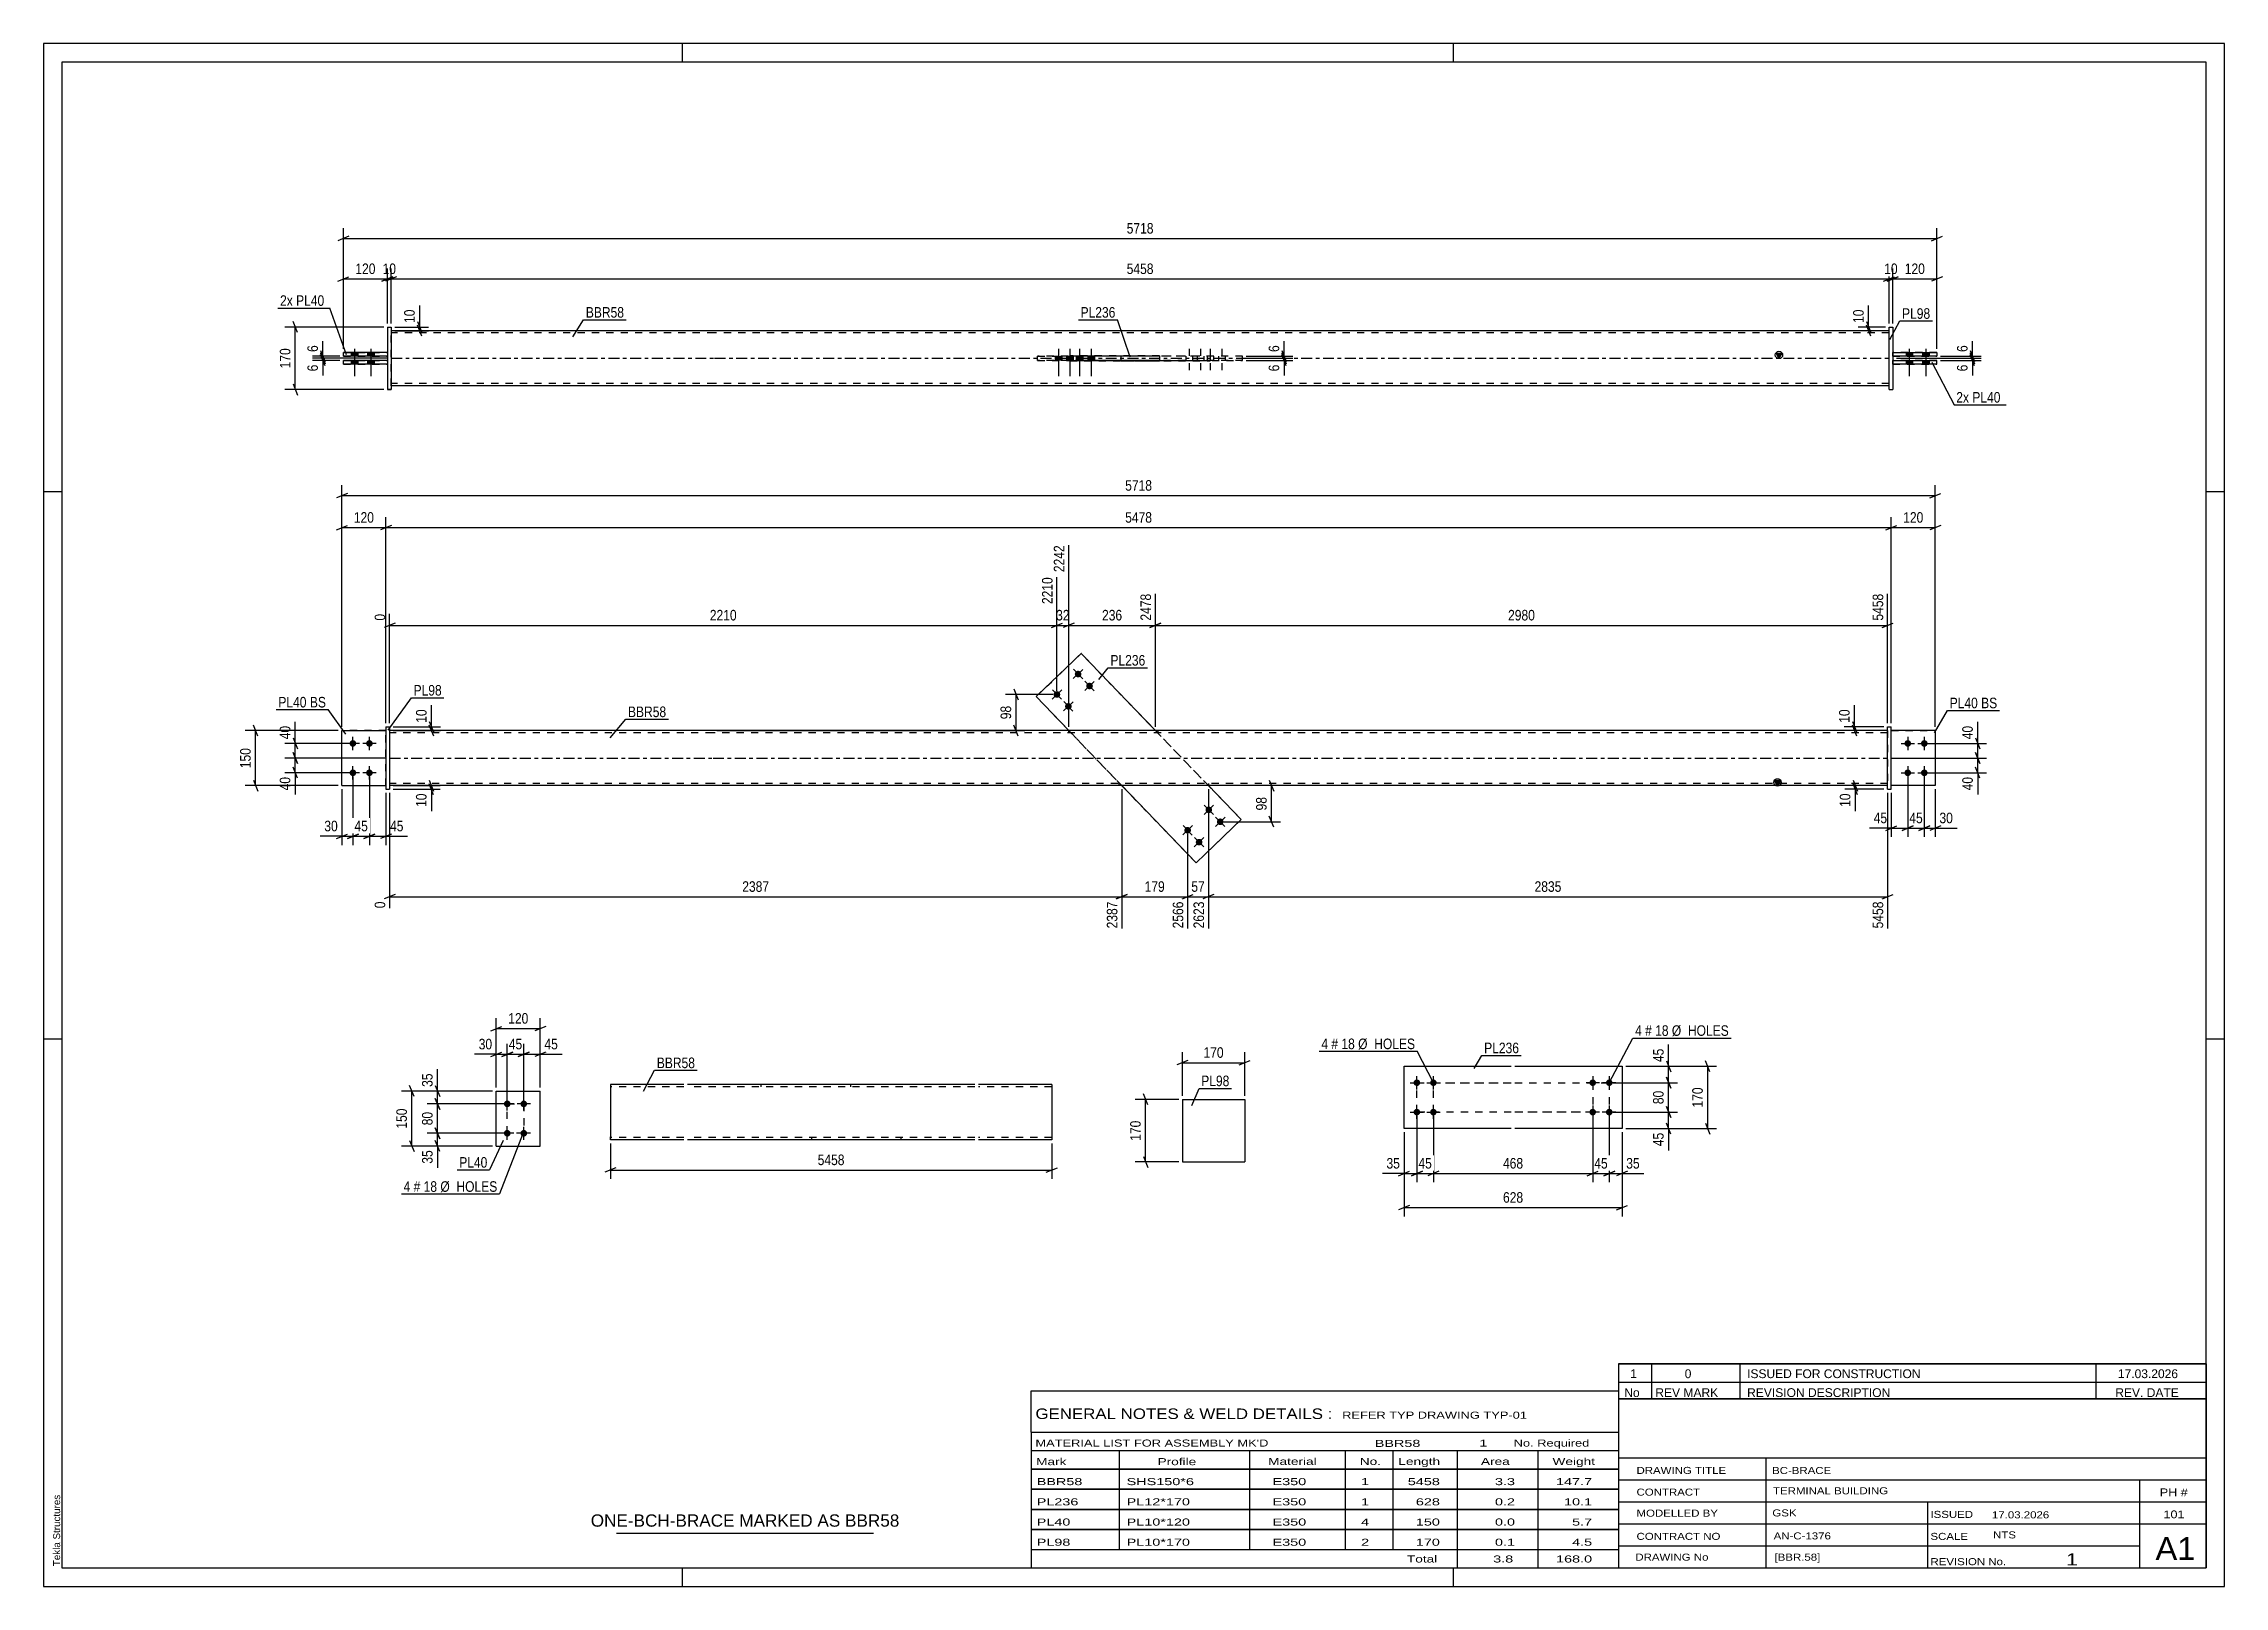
# Paper-space layout 'Layout1' of a CAD drawing. Header units: millimetres. Extents: x 0 to 594, y 0 to 420.
# The model-space entities are those that its viewports show. They can reach past a viewport. Long polylines and large blocks are cut down to what shows.
import ezdxf

# ---------------------------------------------------------------- set-up
doc = ezdxf.new("R2010")
doc.units = ezdxf.units.MM
doc.linetypes.add('DXK_LINE_DOT2', pattern=[3.9198, 1.9599, -1.9599])
doc.linetypes.add('DXK_LINE_DOT3', pattern=[5.9187, 2.979, -0.9799, 0.9799, -0.9799])
doc.layers.add('Viewport layer', color=7, linetype='Continuous', plot=False)
doc.styles.add('Arial', font='ARIAL.TTF', dxfattribs={"height": 0.2})
doc.styles.add('Arial Narrow', font='ARIALN.TTF', dxfattribs={"height": 0.2})

# ---------------------------------------------------------------- blocks, each defined once
blk = doc.blocks.new('Unknown-580610444-1130')
at = {"color": 5, "linetype": 'Continuous'}
for p, q in [((594, 420), (0, 420)), ((0, 420), (0, 0)), ((174, 415), (174, 420)), ((384, 415), (384, 420)), ((594, 0), (594, 420)), ((589, 415), (5, 415)), ((5, 415), (5, 5)), ((589, 5), (589, 415)), ((5, 298), (0, 298)), ((594, 298), (589, 298)), ((5, 149), (0, 149)), ((594, 149), (589, 149)), ((0, 0), (594, 0)), ((5, 5), (589, 5)), ((174, 0), (174, 5)), ((384, 0), (384, 5))]:
    blk.add_line(p, q, dxfattribs=at)
at = {"color": 174, "linetype": 'Continuous', "style": 'Arial'}
blk.add_text('Tekla Structures', height=1.9102, rotation=90, dxfattribs=at).set_placement((4.5, 5.5))
blk = doc.blocks.new('Part-580610444-3572 - 3571')
at = {"color": 2, "linetype": 'Continuous'}
for p, q in [((370.55, 141.61), (399.75, 141.61)), ((370.55, 124.61), (370.55, 141.61)), ((400.75, 141.61), (429.95, 141.61)), ((429.95, 141.61), (429.95, 124.61)), ((399.75, 124.61), (370.55, 124.61)), ((429.95, 124.61), (400.75, 124.61))]:
    blk.add_line(p, q, dxfattribs=at)
blk = doc.blocks.new('Bolt-580610444-3573 - 3571')
at = {"linetype": 'Continuous'}
for points in [[(421.95, 136.21, -1), (421.95, 138.01, -1)], [(426.45, 136.21, -1), (426.45, 138.01, -1)], [(421.95, 128.21, -1), (421.95, 130.01, -1)], [(426.45, 128.21, -1), (426.45, 130.01, -1)]]:
    blk.add_hatch(color=1, dxfattribs=at).paths.add_polyline_path(points)
at = {"color": 1, "linetype": 'Continuous'}
for p, q in [((423.75, 137.11), (420.15, 137.11)), ((421.95, 138.91), (421.95, 135.31)), ((428.25, 137.11), (424.65, 137.11)), ((426.45, 138.91), (426.45, 135.31)), ((421.95, 130.91), (421.95, 127.31)), ((426.45, 130.91), (426.45, 127.31)), ((423.75, 129.11), (420.15, 129.11)), ((428.25, 129.11), (424.65, 129.11))]:
    blk.add_line(p, q, dxfattribs=at)
blk = doc.blocks.new('Bolt-580610444-3574 - 3571')
at = {"linetype": 'Continuous'}
for points in [[(374.05, 138.01, -1), (374.05, 136.21, -1)], [(378.55, 138.01, -1), (378.55, 136.21, -1)], [(374.05, 130.01, -1), (374.05, 128.21, -1)], [(378.55, 130.01, -1), (378.55, 128.21, -1)]]:
    blk.add_hatch(color=1, dxfattribs=at).paths.add_polyline_path(points)
at = {"color": 1, "linetype": 'Continuous'}
for p, q in [((372.25, 137.11), (375.85, 137.11)), ((374.05, 135.31), (374.05, 138.91)), ((376.75, 137.11), (380.35, 137.11)), ((378.55, 135.31), (378.55, 138.91)), ((374.05, 127.31), (374.05, 130.91)), ((378.55, 127.31), (378.55, 130.91)), ((372.25, 129.11), (375.85, 129.11)), ((376.75, 129.11), (380.35, 129.11))]:
    blk.add_line(p, q, dxfattribs=at)
blk = doc.blocks.new('Part-580610444-2167 - 2161')
at = {"color": 2, "linetype": 'Continuous'}
for p, q in [((123.29, 119.85), (123.29, 134.85)), ((123.29, 134.85), (135.29, 134.85)), ((135.29, 119.85), (135.29, 134.85)), ((123.29, 119.85), (123.29, 119.85)), ((123.29, 119.85), (135.29, 119.85)), ((135.29, 119.85), (135.29, 119.85))]:
    blk.add_line(p, q, dxfattribs=at)
at = {"color": 7, "linetype": 'DXK_LINE_DOT2'}
for p, q in [((123.29, 134.85), (135.29, 134.85)), ((123.29, 119.85), (123.29, 119.85)), ((123.29, 119.85), (135.29, 119.85)), ((135.29, 119.85), (135.29, 119.85))]:
    blk.add_line(p, q, dxfattribs=at)
blk = doc.blocks.new('Bolt-580610444-2200 - 2161')
at = {"linetype": 'Continuous'}
for points in [[(126.29, 130.45), (126.1, 130.47), (125.92, 130.53), (125.76, 130.62), (125.62, 130.75), (125.51, 130.9), (125.43, 131.07), (125.39, 131.26), (125.39, 131.45), (125.43, 131.63), (125.51, 131.8), (125.62, 131.96), (125.76, 132.08), (125.92, 132.18), (126.1, 132.23), (126.29, 132.25), (126.48, 132.23), (126.66, 132.18), (126.82, 132.08), (126.96, 131.96), (127.07, 131.8), (127.15, 131.63), (127.18, 131.45), (127.18, 131.26), (127.15, 131.07), (127.07, 130.9), (126.96, 130.75), (126.82, 130.62), (126.66, 130.53), (126.48, 130.47)], [(130.79, 130.45), (130.6, 130.47), (130.42, 130.53), (130.26, 130.62), (130.12, 130.75), (130.01, 130.9), (129.93, 131.07), (129.89, 131.26), (129.89, 131.45), (129.93, 131.63), (130.01, 131.8), (130.12, 131.96), (130.26, 132.08), (130.42, 132.18), (130.6, 132.23), (130.79, 132.25), (130.98, 132.23), (131.16, 132.18), (131.32, 132.08), (131.46, 131.96), (131.57, 131.8), (131.65, 131.63), (131.68, 131.45), (131.68, 131.26), (131.65, 131.07), (131.57, 130.9), (131.46, 130.75), (131.32, 130.62), (131.16, 130.53), (130.98, 130.47)], [(126.29, 122.45), (126.1, 122.47), (125.92, 122.53), (125.76, 122.62), (125.62, 122.75), (125.51, 122.9), (125.43, 123.07), (125.39, 123.26), (125.39, 123.45), (125.43, 123.63), (125.51, 123.8), (125.62, 123.96), (125.76, 124.08), (125.92, 124.18), (126.1, 124.23), (126.29, 124.25), (126.48, 124.23), (126.66, 124.18), (126.82, 124.08), (126.96, 123.96), (127.07, 123.8), (127.15, 123.63), (127.18, 123.45), (127.18, 123.26), (127.15, 123.07), (127.07, 122.9), (126.96, 122.75), (126.82, 122.62), (126.66, 122.53), (126.48, 122.47)], [(130.79, 122.45), (130.6, 122.47), (130.42, 122.53), (130.26, 122.62), (130.12, 122.75), (130.01, 122.9), (129.93, 123.07), (129.89, 123.26), (129.89, 123.45), (129.93, 123.63), (130.01, 123.8), (130.12, 123.96), (130.26, 124.08), (130.42, 124.18), (130.6, 124.23), (130.79, 124.25), (130.98, 124.23), (131.16, 124.18), (131.32, 124.08), (131.46, 123.96), (131.57, 123.8), (131.65, 123.63), (131.68, 123.45), (131.68, 123.26), (131.65, 123.07), (131.57, 122.9), (131.46, 122.75), (131.32, 122.62), (131.16, 122.53), (130.98, 122.47)]]:
    blk.add_hatch(color=1, dxfattribs=at).paths.add_polyline_path(points)
at = {"color": 1, "linetype": 'Continuous'}
for p, q in [((128.09, 131.35), (124.49, 131.35)), ((126.29, 129.55), (126.29, 133.15)), ((132.59, 131.35), (128.99, 131.35)), ((130.79, 129.55), (130.79, 133.15)), ((126.29, 121.55), (126.29, 125.15)), ((130.79, 121.55), (130.79, 125.15)), ((128.09, 123.35), (124.49, 123.35)), ((132.59, 123.35), (128.99, 123.35))]:
    blk.add_line(p, q, dxfattribs=at)
blk = doc.blocks.new('Part-580610444-1695 - 1673')
at = {"color": 2, "linetype": 'Continuous'}
for p, q in [((515.26, 232.99), (503.26, 232.99)), ((515.26, 232.99), (515.26, 232.99)), ((515.26, 232.99), (515.26, 217.99)), ((515.26, 217.99), (503.26, 217.99))]:
    blk.add_line(p, q, dxfattribs=at)
at = {"color": 7, "linetype": 'DXK_LINE_DOT2'}
for p, q in [((515.26, 232.99), (503.26, 232.99)), ((503.26, 232.99), (503.26, 232.99)), ((503.26, 217.99), (503.26, 232.99)), ((515.26, 232.99), (515.26, 232.99)), ((515.26, 217.99), (503.26, 217.99))]:
    blk.add_line(p, q, dxfattribs=at)
blk = doc.blocks.new('Part-580610444-1679 - 1673')
at = {"color": 7, "linetype": 'DXK_LINE_DOT2'}
for p, q in [((81.24, 217.99), (81.24, 232.99)), ((81.24, 232.99), (93.24, 232.99)), ((93.24, 232.99), (81.24, 232.99)), ((93.24, 217.99), (93.24, 232.99)), ((81.24, 217.99), (81.24, 217.99)), ((81.24, 217.99), (93.24, 217.99)), ((81.24, 217.99), (93.24, 217.99)), ((93.24, 217.99), (93.24, 217.99))]:
    blk.add_line(p, q, dxfattribs=at)
blk = doc.blocks.new('Part-580610444-1700 - 1673')
at = {"linetype": 'Continuous'}
blk.add_hatch(color=2, dxfattribs=at).paths.add_polyline_path([(472.26, 217.99), (471.46, 219.39), (473.06, 219.39)])
at = {"color": 2, "linetype": 'Continuous'}
for p, q in [((182.24, 232.99), (94.24, 232.99)), ((414.16, 232.99), (182.34, 232.99)), ((502.26, 232.99), (414.26, 232.99)), ((182.24, 217.99), (94.24, 217.99)), ((414.16, 217.99), (182.34, 217.99)), ((502.26, 217.99), (414.26, 217.99)), ((472.26, 217.99), (471.46, 219.39)), ((471.46, 219.39), (473.06, 219.39)), ((473.06, 219.39), (472.26, 217.99))]:
    blk.add_line(p, q, dxfattribs=at)
at = {"color": 7, "linetype": 'DXK_LINE_DOT2'}
for p, q in [((94.24, 232.99), (94.24, 217.99)), ((182.24, 232.39), (94.24, 232.39)), ((414.16, 232.39), (182.34, 232.39)), ((279.13, 232.99), (279.13, 232.39)), ((303.51, 232.99), (303.51, 232.39)), ((502.26, 232.39), (414.26, 232.39)), ((502.26, 232.99), (502.26, 217.99)), ((182.24, 218.59), (94.24, 218.59)), ((414.16, 218.59), (182.34, 218.59)), ((293, 217.99), (293, 218.59)), ((317.37, 217.99), (317.37, 218.59)), ((502.26, 218.59), (414.26, 218.59))]:
    blk.add_line(p, q, dxfattribs=at)
at = {"color": 7, "linetype": 'DXK_LINE_DOT3'}
for p, q in [((94.24, 225.49), (182.24, 225.49)), ((182.34, 225.49), (414.16, 225.49)), ((414.26, 225.49), (502.26, 225.49))]:
    blk.add_line(p, q, dxfattribs=at)
at = {"color": 2, "linetype": 'Continuous'}
blk.add_circle((472.26, 218.89), 1, dxfattribs=at)
blk = doc.blocks.new('Part-580610444-1684 - 1673')
at = {"color": 2, "linetype": 'Continuous'}
for p, q in [((81.24, 217.99), (81.24, 232.99)), ((81.24, 232.99), (93.24, 232.99)), ((81.24, 217.99), (81.24, 217.99)), ((81.24, 217.99), (93.24, 217.99))]:
    blk.add_line(p, q, dxfattribs=at)
at = {"color": 7, "linetype": 'DXK_LINE_DOT2'}
for p, q in [((93.24, 232.99), (81.24, 232.99)), ((93.24, 217.99), (93.24, 232.99)), ((81.24, 217.99), (93.24, 217.99)), ((93.24, 217.99), (93.24, 217.99))]:
    blk.add_line(p, q, dxfattribs=at)
blk = doc.blocks.new('Part-580610444-1685 - 1673')
at = {"color": 2, "linetype": 'Continuous'}
for p, q in [((502.26, 233.99), (503.26, 233.99)), ((502.26, 216.99), (502.26, 233.99)), ((503.26, 216.99), (503.26, 233.99)), ((502.26, 216.99), (502.26, 216.99)), ((502.26, 216.99), (503.26, 216.99))]:
    blk.add_line(p, q, dxfattribs=at)
at = {"color": 7, "linetype": 'DXK_LINE_DOT2'}
for p, q in [((502.26, 233.99), (503.26, 233.99)), ((502.26, 216.99), (503.26, 216.99))]:
    blk.add_line(p, q, dxfattribs=at)
blk = doc.blocks.new('Part-580610444-1690 - 1673')
at = {"color": 7, "linetype": 'DXK_LINE_DOT2'}
for p, q in [((503.26, 232.99), (515.26, 232.99)), ((515.26, 232.99), (503.26, 232.99)), ((503.26, 232.99), (503.26, 232.99)), ((503.26, 217.99), (503.26, 232.99)), ((515.26, 232.99), (515.26, 232.99)), ((515.26, 232.99), (515.26, 217.99)), ((515.26, 217.99), (503.26, 217.99)), ((515.26, 217.99), (503.26, 217.99))]:
    blk.add_line(p, q, dxfattribs=at)
blk = doc.blocks.new('Bolt-580610444-1706 - 1673')
at = {"linetype": 'Continuous'}
for points in [[(276.01, 243.72), (276.2, 243.7), (276.38, 243.64), (276.54, 243.54), (276.68, 243.42), (276.79, 243.27), (276.86, 243.09), (276.9, 242.91), (276.9, 242.72), (276.86, 242.54), (276.79, 242.37), (276.68, 242.21), (276.54, 242.09), (276.38, 241.99), (276.2, 241.94), (276.01, 241.92), (275.82, 241.94), (275.64, 241.99), (275.48, 242.09), (275.34, 242.21), (275.23, 242.37), (275.15, 242.54), (275.11, 242.72), (275.11, 242.91), (275.15, 243.09), (275.23, 243.27), (275.34, 243.42), (275.48, 243.54), (275.64, 243.64), (275.82, 243.7)], [(281.77, 249.27), (281.96, 249.25), (282.14, 249.19), (282.3, 249.09), (282.44, 248.97), (282.55, 248.82), (282.63, 248.64), (282.67, 248.46), (282.67, 248.27), (282.63, 248.09), (282.55, 247.92), (282.44, 247.76), (282.3, 247.64), (282.14, 247.54), (281.96, 247.49), (281.77, 247.47), (281.58, 247.49), (281.41, 247.54), (281.24, 247.64), (281.1, 247.76), (280.99, 247.92), (280.92, 248.09), (280.88, 248.27), (280.88, 248.46), (280.92, 248.64), (280.99, 248.82), (281.1, 248.97), (281.24, 249.09), (281.41, 249.19), (281.58, 249.25)], [(284.89, 246.02), (285.08, 246), (285.26, 245.95), (285.42, 245.85), (285.56, 245.73), (285.67, 245.57), (285.75, 245.4), (285.79, 245.22), (285.79, 245.03), (285.75, 244.85), (285.67, 244.67), (285.56, 244.52), (285.42, 244.4), (285.26, 244.3), (285.08, 244.24), (284.89, 244.22), (284.71, 244.24), (284.53, 244.3), (284.36, 244.4), (284.22, 244.52), (284.11, 244.67), (284.04, 244.85), (284, 245.03), (284, 245.22), (284.04, 245.4), (284.11, 245.57), (284.22, 245.73), (284.36, 245.85), (284.53, 245.95), (284.71, 246)], [(279.13, 240.47), (279.32, 240.46), (279.5, 240.4), (279.66, 240.3), (279.8, 240.18), (279.91, 240.02), (279.99, 239.85), (280.03, 239.67), (280.03, 239.48), (279.99, 239.3), (279.91, 239.12), (279.8, 238.97), (279.66, 238.85), (279.5, 238.75), (279.32, 238.69), (279.13, 238.67), (278.94, 238.69), (278.76, 238.75), (278.6, 238.85), (278.46, 238.97), (278.35, 239.12), (278.27, 239.3), (278.24, 239.48), (278.24, 239.67), (278.27, 239.85), (278.35, 240.02), (278.46, 240.18), (278.6, 240.3), (278.76, 240.4), (278.94, 240.46)]]:
    blk.add_hatch(color=1, dxfattribs=at).paths.add_polyline_path(points)
at = {"color": 1, "linetype": 'Continuous'}
for p, q in [((283.07, 249.61), (280.47, 247.12)), ((280.52, 249.66), (283.02, 247.07)), ((277.31, 244.06), (274.71, 241.57)), ((274.76, 244.11), (277.26, 241.52)), ((286.19, 246.37), (283.6, 243.88)), ((283.64, 246.42), (286.14, 243.83)), ((280.43, 240.82), (277.83, 238.33)), ((277.88, 240.87), (280.38, 238.28))]:
    blk.add_line(p, q, dxfattribs=at)
blk = doc.blocks.new('Bolt-580610444-1707 - 1673')
at = {"linetype": 'Continuous'}
for points in [[(317.37, 212.3), (317.56, 212.28), (317.74, 212.22), (317.9, 212.13), (318.04, 212), (318.15, 211.85), (318.23, 211.68), (318.27, 211.49), (318.27, 211.3), (318.23, 211.12), (318.15, 210.95), (318.04, 210.79), (317.9, 210.67), (317.74, 210.57), (317.56, 210.52), (317.37, 210.5), (317.18, 210.52), (317.01, 210.57), (316.84, 210.67), (316.7, 210.79), (316.59, 210.95), (316.52, 211.12), (316.48, 211.3), (316.48, 211.49), (316.52, 211.68), (316.59, 211.85), (316.7, 212), (316.84, 212.13), (317.01, 212.22), (317.18, 212.28)], [(320.49, 209.06), (320.68, 209.04), (320.86, 208.98), (321.02, 208.88), (321.16, 208.76), (321.27, 208.61), (321.35, 208.43), (321.39, 208.25), (321.39, 208.06), (321.35, 207.88), (321.27, 207.71), (321.16, 207.55), (321.02, 207.43), (320.86, 207.33), (320.68, 207.28), (320.49, 207.26), (320.31, 207.28), (320.13, 207.33), (319.96, 207.43), (319.82, 207.55), (319.71, 207.71), (319.64, 207.88), (319.6, 208.06), (319.6, 208.25), (319.64, 208.43), (319.71, 208.61), (319.82, 208.76), (319.96, 208.88), (320.13, 208.98), (320.31, 209.04)], [(311.61, 206.75), (311.8, 206.73), (311.98, 206.67), (312.14, 206.58), (312.28, 206.45), (312.39, 206.3), (312.47, 206.13), (312.5, 205.94), (312.5, 205.75), (312.47, 205.57), (312.39, 205.4), (312.28, 205.25), (312.14, 205.12), (311.98, 205.03), (311.8, 204.97), (311.61, 204.95), (311.42, 204.97), (311.24, 205.03), (311.08, 205.12), (310.94, 205.25), (310.83, 205.4), (310.75, 205.57), (310.71, 205.75), (310.71, 205.94), (310.75, 206.13), (310.83, 206.3), (310.94, 206.45), (311.08, 206.58), (311.24, 206.67), (311.42, 206.73)], [(314.73, 203.51), (314.92, 203.49), (315.1, 203.43), (315.26, 203.33), (315.4, 203.21), (315.51, 203.06), (315.59, 202.88), (315.63, 202.7), (315.63, 202.51), (315.59, 202.33), (315.51, 202.16), (315.4, 202), (315.26, 201.88), (315.1, 201.78), (314.92, 201.73), (314.73, 201.71), (314.54, 201.73), (314.37, 201.78), (314.2, 201.88), (314.06, 202), (313.95, 202.16), (313.88, 202.33), (313.84, 202.51), (313.84, 202.7), (313.88, 202.88), (313.95, 203.06), (314.06, 203.21), (314.2, 203.33), (314.37, 203.43), (314.54, 203.49)]]:
    blk.add_hatch(color=1, dxfattribs=at).paths.add_polyline_path(points)
at = {"color": 1, "linetype": 'Continuous'}
for p, q in [((316.08, 210.15), (318.67, 212.65)), ((318.62, 210.1), (316.12, 212.69)), ((319.2, 206.91), (321.79, 209.4)), ((321.74, 206.86), (319.24, 209.45)), ((310.31, 204.6), (312.91, 207.1)), ((312.86, 204.55), (310.36, 207.14)), ((313.43, 201.36), (316.03, 203.86)), ((315.98, 201.31), (313.48, 203.9))]:
    blk.add_line(p, q, dxfattribs=at)
blk = doc.blocks.new('Bolt-580610444-1709 - 1673')
at = {"linetype": 'Continuous'}
for points in [[(84.24, 230.39), (84.43, 230.37), (84.61, 230.31), (84.77, 230.21), (84.91, 230.09), (85.02, 229.94), (85.1, 229.76), (85.13, 229.58), (85.13, 229.39), (85.1, 229.21), (85.02, 229.04), (84.91, 228.88), (84.77, 228.76), (84.61, 228.66), (84.43, 228.61), (84.24, 228.59), (84.05, 228.61), (83.87, 228.66), (83.71, 228.76), (83.57, 228.88), (83.46, 229.04), (83.38, 229.21), (83.34, 229.39), (83.34, 229.58), (83.38, 229.76), (83.46, 229.94), (83.57, 230.09), (83.71, 230.21), (83.87, 230.31), (84.05, 230.37)], [(88.74, 230.39), (88.93, 230.37), (89.11, 230.31), (89.27, 230.21), (89.41, 230.09), (89.52, 229.94), (89.6, 229.76), (89.63, 229.58), (89.63, 229.39), (89.6, 229.21), (89.52, 229.04), (89.41, 228.88), (89.27, 228.76), (89.11, 228.66), (88.93, 228.61), (88.74, 228.59), (88.55, 228.61), (88.37, 228.66), (88.21, 228.76), (88.07, 228.88), (87.96, 229.04), (87.88, 229.21), (87.84, 229.39), (87.84, 229.58), (87.88, 229.76), (87.96, 229.94), (88.07, 230.09), (88.21, 230.21), (88.37, 230.31), (88.55, 230.37)], [(84.24, 222.39), (84.43, 222.37), (84.61, 222.31), (84.77, 222.21), (84.91, 222.09), (85.02, 221.94), (85.1, 221.76), (85.13, 221.58), (85.13, 221.39), (85.1, 221.21), (85.02, 221.04), (84.91, 220.88), (84.77, 220.76), (84.61, 220.66), (84.43, 220.61), (84.24, 220.59), (84.05, 220.61), (83.87, 220.66), (83.71, 220.76), (83.57, 220.88), (83.46, 221.04), (83.38, 221.21), (83.34, 221.39), (83.34, 221.58), (83.38, 221.76), (83.46, 221.94), (83.57, 222.09), (83.71, 222.21), (83.87, 222.31), (84.05, 222.37)], [(88.74, 222.39), (88.93, 222.37), (89.11, 222.31), (89.27, 222.21), (89.41, 222.09), (89.52, 221.94), (89.6, 221.76), (89.63, 221.58), (89.63, 221.39), (89.6, 221.21), (89.52, 221.04), (89.41, 220.88), (89.27, 220.76), (89.11, 220.66), (88.93, 220.61), (88.74, 220.59), (88.55, 220.61), (88.37, 220.66), (88.21, 220.76), (88.07, 220.88), (87.96, 221.04), (87.88, 221.21), (87.84, 221.39), (87.84, 221.58), (87.88, 221.76), (87.96, 221.94), (88.07, 222.09), (88.21, 222.21), (88.37, 222.31), (88.55, 222.37)]]:
    blk.add_hatch(color=1, dxfattribs=at).paths.add_polyline_path(points)
at = {"color": 1, "linetype": 'Continuous'}
for p, q in [((86.04, 229.49), (82.44, 229.49)), ((84.24, 227.69), (84.24, 231.29)), ((90.54, 229.49), (86.94, 229.49)), ((88.74, 227.69), (88.74, 231.29)), ((86.04, 221.49), (82.44, 221.49)), ((84.24, 219.69), (84.24, 223.29)), ((90.54, 221.49), (86.94, 221.49)), ((88.74, 219.69), (88.74, 223.29))]:
    blk.add_line(p, q, dxfattribs=at)
blk = doc.blocks.new('Bolt-580610444-1710 - 1673')
at = {"linetype": 'Continuous'}
for points in [[(507.76, 230.39), (507.95, 230.37), (508.13, 230.31), (508.29, 230.21), (508.43, 230.09), (508.54, 229.94), (508.62, 229.76), (508.66, 229.58), (508.66, 229.39), (508.62, 229.21), (508.54, 229.04), (508.43, 228.88), (508.29, 228.76), (508.13, 228.66), (507.95, 228.61), (507.76, 228.59), (507.58, 228.61), (507.4, 228.66), (507.23, 228.76), (507.09, 228.88), (506.98, 229.04), (506.91, 229.21), (506.87, 229.39), (506.87, 229.58), (506.91, 229.76), (506.98, 229.94), (507.09, 230.09), (507.23, 230.21), (507.4, 230.31), (507.58, 230.37)], [(512.26, 230.39), (512.45, 230.37), (512.63, 230.31), (512.79, 230.21), (512.93, 230.09), (513.04, 229.94), (513.12, 229.76), (513.16, 229.58), (513.16, 229.39), (513.12, 229.21), (513.04, 229.04), (512.93, 228.88), (512.79, 228.76), (512.63, 228.66), (512.45, 228.61), (512.26, 228.59), (512.08, 228.61), (511.9, 228.66), (511.73, 228.76), (511.59, 228.88), (511.48, 229.04), (511.41, 229.21), (511.37, 229.39), (511.37, 229.58), (511.41, 229.76), (511.48, 229.94), (511.59, 230.09), (511.73, 230.21), (511.9, 230.31), (512.08, 230.37)], [(507.76, 222.39), (507.95, 222.37), (508.13, 222.31), (508.29, 222.21), (508.43, 222.09), (508.54, 221.94), (508.62, 221.76), (508.66, 221.58), (508.66, 221.39), (508.62, 221.21), (508.54, 221.04), (508.43, 220.88), (508.29, 220.76), (508.13, 220.66), (507.95, 220.61), (507.76, 220.59), (507.58, 220.61), (507.4, 220.66), (507.23, 220.76), (507.09, 220.88), (506.98, 221.04), (506.91, 221.21), (506.87, 221.39), (506.87, 221.58), (506.91, 221.76), (506.98, 221.94), (507.09, 222.09), (507.23, 222.21), (507.4, 222.31), (507.58, 222.37)], [(512.26, 222.39), (512.45, 222.37), (512.63, 222.31), (512.79, 222.21), (512.93, 222.09), (513.04, 221.94), (513.12, 221.76), (513.16, 221.58), (513.16, 221.39), (513.12, 221.21), (513.04, 221.04), (512.93, 220.88), (512.79, 220.76), (512.63, 220.66), (512.45, 220.61), (512.26, 220.59), (512.08, 220.61), (511.9, 220.66), (511.73, 220.76), (511.59, 220.88), (511.48, 221.04), (511.41, 221.21), (511.37, 221.39), (511.37, 221.58), (511.41, 221.76), (511.48, 221.94), (511.59, 222.09), (511.73, 222.21), (511.9, 222.31), (512.08, 222.37)]]:
    blk.add_hatch(color=1, dxfattribs=at).paths.add_polyline_path(points)
at = {"color": 1, "linetype": 'Continuous'}
for p, q in [((505.96, 229.49), (509.56, 229.49)), ((507.76, 231.29), (507.76, 227.69)), ((510.46, 229.49), (514.06, 229.49)), ((512.26, 231.29), (512.26, 227.69)), ((505.96, 221.49), (509.56, 221.49)), ((507.76, 223.29), (507.76, 219.69)), ((510.46, 221.49), (514.06, 221.49)), ((512.26, 223.29), (512.26, 219.69))]:
    blk.add_line(p, q, dxfattribs=at)
blk = doc.blocks.new('Part-580610444-1715 - 1673')
at = {"color": 2, "linetype": 'Continuous'}
for p, q in [((282.59, 254.01), (270.34, 242.22)), ((282.59, 254.01), (282.59, 254.01)), ((302.83, 232.99), (282.59, 254.01)), ((279.23, 232.99), (270.34, 242.22)), ((270.34, 242.22), (270.34, 242.22)), ((313.92, 196.96), (293.67, 217.99)), ((326.16, 208.76), (317.27, 217.99)), ((313.92, 196.96), (326.16, 208.76)), ((326.16, 208.76), (326.16, 208.76)), ((313.92, 196.96), (313.92, 196.96))]:
    blk.add_line(p, q, dxfattribs=at)
at = {"color": 7, "linetype": 'DXK_LINE_DOT2'}
for p, q in [((270.34, 242.22), (282.59, 254.01)), ((326.16, 208.76), (282.59, 254.01)), ((313.92, 196.96), (270.34, 242.22)), ((293.67, 217.99), (279.23, 232.99)), ((317.27, 217.99), (302.83, 232.99)), ((326.16, 208.76), (313.92, 196.96))]:
    blk.add_line(p, q, dxfattribs=at)
blk = doc.blocks.new('Part-580610444-1720 - 1673')
at = {"color": 2, "linetype": 'Continuous'}
for p, q in [((93.24, 233.99), (94.24, 233.99)), ((93.24, 233.99), (93.24, 216.99)), ((94.24, 233.99), (94.24, 233.99)), ((94.24, 233.99), (94.24, 216.99)), ((93.24, 216.99), (94.24, 216.99))]:
    blk.add_line(p, q, dxfattribs=at)
at = {"color": 7, "linetype": 'DXK_LINE_DOT2'}
for p, q in [((93.24, 233.99), (94.24, 233.99)), ((93.24, 216.99), (94.24, 216.99))]:
    blk.add_line(p, q, dxfattribs=at)
blk = doc.blocks.new('Part-580610444-1418 - 1367')
at = {"color": 2, "linetype": 'Continuous'}
for p, q in [((81.66, 332.74), (81.66, 333.74)), ((93.66, 333.74), (81.66, 333.74)), ((81.66, 332.74), (81.66, 332.74)), ((93.66, 332.74), (81.66, 332.74))]:
    blk.add_line(p, q, dxfattribs=at)
at = {"color": 7, "linetype": 'DXK_LINE_DOT2'}
for p, q in [((81.66, 333.74), (93.66, 333.74)), ((81.66, 332.74), (93.66, 332.74)), ((93.66, 333.74), (93.66, 332.74))]:
    blk.add_line(p, q, dxfattribs=at)
blk = doc.blocks.new('Bolt-580610444-1370 - 1367')
at = {"linetype": 'Continuous'}
for points in [[(83.76, 334.94), (85.56, 334.94), (85.56, 335.94), (83.76, 335.94)], [(83.76, 334.94), (85.56, 334.94), (85.56, 335.94), (83.76, 335.94)], [(83.76, 332.74), (85.56, 332.74), (85.56, 333.74), (83.76, 333.74)], [(83.76, 332.74), (85.56, 332.74), (85.56, 333.74), (83.76, 333.74)], [(88.26, 334.94), (90.06, 334.94), (90.06, 335.94), (88.26, 335.94)], [(88.26, 334.94), (90.06, 334.94), (90.06, 335.94), (88.26, 335.94)], [(88.26, 332.74), (90.06, 332.74), (90.06, 333.74), (88.26, 333.74)], [(88.26, 332.74), (90.06, 332.74), (90.06, 333.74), (88.26, 333.74)]]:
    blk.add_hatch(color=1, dxfattribs=at).paths.add_polyline_path(points)
at = {"color": 1, "linetype": 'Continuous'}
for p, q in [((83.76, 335.94), (83.76, 334.94)), ((83.76, 335.94), (83.76, 334.94)), ((83.76, 333.74), (83.76, 332.74)), ((83.76, 333.74), (83.76, 332.74)), ((84.66, 336.94), (84.66, 329.44)), ((84.66, 336.94), (84.66, 329.44)), ((85.56, 335.94), (85.56, 334.94)), ((85.56, 335.94), (85.56, 334.94)), ((85.56, 333.74), (85.56, 332.74)), ((85.56, 333.74), (85.56, 332.74)), ((88.26, 335.94), (88.26, 334.94)), ((88.26, 335.94), (88.26, 334.94)), ((88.26, 333.74), (88.26, 332.74)), ((88.26, 333.74), (88.26, 332.74)), ((89.16, 336.94), (89.16, 329.44)), ((89.16, 336.94), (89.16, 329.44)), ((90.06, 335.94), (90.06, 334.94)), ((90.06, 335.94), (90.06, 334.94)), ((90.06, 333.74), (90.06, 332.74)), ((90.06, 333.74), (90.06, 332.74))]:
    blk.add_line(p, q, dxfattribs=at)
blk = doc.blocks.new('Bolt-580610444-1435 - 1367')
at = {"color": 1, "linetype": 'DXK_LINE_DOT2'}
for p, q in [((311.13, 334.94), (311.13, 333.74)), ((312.03, 336.94), (312.03, 329.44)), ((312.93, 334.94), (312.93, 333.74)), ((314.25, 334.94), (314.25, 333.74)), ((315.15, 336.94), (315.15, 329.44)), ((316.05, 334.94), (316.05, 333.74)), ((316.89, 334.94), (316.89, 333.74)), ((317.79, 336.94), (317.79, 329.44)), ((318.69, 334.94), (318.69, 333.74)), ((320.01, 334.94), (320.01, 333.74)), ((320.91, 336.94), (320.91, 329.44)), ((321.81, 334.94), (321.81, 333.74))]:
    blk.add_line(p, q, dxfattribs=at)
blk = doc.blocks.new('Bolt-580610444-1371 - 1367')
at = {"linetype": 'Continuous'}
for points in [[(509.08, 335.94), (507.28, 335.94), (507.28, 334.94), (509.08, 334.94)], [(509.08, 335.94), (507.28, 335.94), (507.28, 334.94), (509.08, 334.94)], [(509.08, 333.74), (507.28, 333.74), (507.28, 332.74), (509.08, 332.74)], [(509.08, 333.74), (507.28, 333.74), (507.28, 332.74), (509.08, 332.74)], [(513.58, 335.94), (511.78, 335.94), (511.78, 334.94), (513.58, 334.94)], [(513.58, 335.94), (511.78, 335.94), (511.78, 334.94), (513.58, 334.94)], [(513.58, 333.74), (511.78, 333.74), (511.78, 332.74), (513.58, 332.74)], [(513.58, 333.74), (511.78, 333.74), (511.78, 332.74), (513.58, 332.74)]]:
    blk.add_hatch(color=1, dxfattribs=at).paths.add_polyline_path(points)
at = {"color": 1, "linetype": 'Continuous'}
for p, q in [((507.28, 335.94), (507.28, 334.94)), ((507.28, 335.94), (507.28, 334.94)), ((507.28, 333.74), (507.28, 332.74)), ((507.28, 333.74), (507.28, 332.74)), ((508.18, 336.94), (508.18, 329.44)), ((508.18, 336.94), (508.18, 329.44)), ((509.08, 335.94), (509.08, 334.94)), ((509.08, 335.94), (509.08, 334.94)), ((509.08, 333.74), (509.08, 332.74)), ((509.08, 333.74), (509.08, 332.74)), ((511.78, 335.94), (511.78, 334.94)), ((511.78, 335.94), (511.78, 334.94)), ((511.78, 333.74), (511.78, 332.74)), ((511.78, 333.74), (511.78, 332.74)), ((512.68, 336.94), (512.68, 329.44)), ((512.68, 336.94), (512.68, 329.44)), ((513.58, 335.94), (513.58, 334.94)), ((513.58, 335.94), (513.58, 334.94)), ((513.58, 333.74), (513.58, 332.74)), ((513.58, 333.74), (513.58, 332.74))]:
    blk.add_line(p, q, dxfattribs=at)
blk = doc.blocks.new('Part-580610444-1456 - 1367')
at = {"linetype": 'Continuous'}
blk.add_hatch(color=2, dxfattribs=at).paths.add_polyline_path([(472.68, 334.34), (471.88, 335.74), (473.48, 335.74)])
at = {"color": 2, "linetype": 'Continuous'}
for p, q in [((182.66, 341.84), (94.66, 341.84)), ((414.58, 341.84), (182.76, 341.84)), ((502.68, 341.84), (414.68, 341.84)), ((279.54, 335.04), (303.92, 335.04)), ((279.54, 335.04), (279.54, 334.93)), ((279.54, 333.73), (279.54, 333.64)), ((279.54, 333.64), (279.54, 333.64)), ((303.92, 333.64), (279.54, 333.64)), ((293.41, 335.04), (293.41, 334.94)), ((293.41, 333.64), (293.41, 333.74)), ((303.92, 335.04), (303.92, 333.64)), ((472.68, 334.34), (471.88, 335.74)), ((471.88, 335.74), (473.48, 335.74)), ((473.48, 335.74), (472.68, 334.34)), ((182.66, 326.84), (94.66, 326.84)), ((414.58, 326.84), (182.76, 326.84)), ((502.68, 326.84), (414.68, 326.84))]:
    blk.add_line(p, q, dxfattribs=at)
at = {"color": 7, "linetype": 'DXK_LINE_DOT2'}
for p, q in [((94.66, 326.84), (94.66, 341.84)), ((182.66, 341.24), (94.66, 341.24)), ((414.58, 341.24), (182.76, 341.24)), ((502.68, 341.24), (414.68, 341.24)), ((502.68, 326.84), (502.68, 341.84)), ((303.92, 335.04), (279.54, 335.04)), ((279.54, 333.64), (279.54, 334.93)), ((279.54, 333.64), (303.92, 333.64)), ((293.41, 335.04), (293.41, 335.04)), ((293.41, 335.04), (293.41, 335.04)), ((293.41, 335.04), (317.79, 335.04)), ((293.41, 335.04), (317.79, 335.04)), ((293.41, 334.94), (293.41, 333.64)), ((317.79, 333.64), (293.41, 333.64)), ((293.41, 333.64), (293.41, 333.64)), ((293.41, 333.64), (317.79, 333.64)), ((317.79, 335.04), (317.79, 333.64)), ((182.66, 327.44), (94.66, 327.44)), ((414.58, 327.44), (182.76, 327.44)), ((502.68, 327.44), (414.68, 327.44))]:
    blk.add_line(p, q, dxfattribs=at)
at = {"color": 7, "linetype": 'DXK_LINE_DOT3'}
for p, q in [((94.66, 334.34), (182.66, 334.34)), ((182.76, 334.34), (414.58, 334.34)), ((414.68, 334.34), (502.68, 334.34))]:
    blk.add_line(p, q, dxfattribs=at)
at = {"color": 2, "linetype": 'Continuous'}
blk.add_circle((472.68, 335.24), 1, dxfattribs=at)
blk = doc.blocks.new('Part-580610444-1413 - 1367')
at = {"color": 2, "linetype": 'Continuous'}
for p, q in [((81.66, 334.94), (81.66, 335.94)), ((93.66, 335.94), (81.66, 335.94)), ((81.66, 334.94), (81.66, 334.94)), ((93.66, 334.94), (81.66, 334.94))]:
    blk.add_line(p, q, dxfattribs=at)
at = {"color": 7, "linetype": 'DXK_LINE_DOT2'}
for p, q in [((81.66, 335.94), (81.66, 335.94)), ((81.66, 335.94), (93.66, 335.94)), ((81.66, 334.94), (93.66, 334.94)), ((93.66, 335.94), (93.66, 334.94))]:
    blk.add_line(p, q, dxfattribs=at)
blk = doc.blocks.new('Part-580610444-1461 - 1367')
at = {"color": 2, "linetype": 'Continuous'}
for p, q in [((503.68, 333.74), (515.68, 333.74)), ((515.68, 332.74), (503.68, 332.74)), ((515.68, 332.74), (515.68, 333.74))]:
    blk.add_line(p, q, dxfattribs=at)
at = {"color": 7, "linetype": 'DXK_LINE_DOT2'}
for p, q in [((503.68, 332.74), (503.68, 333.74)), ((515.68, 333.74), (503.68, 333.74)), ((503.68, 332.74), (515.68, 332.74))]:
    blk.add_line(p, q, dxfattribs=at)
blk = doc.blocks.new('Part-580610444-1397 - 1367')
at = {"color": 2, "linetype": 'Continuous'}
for p, q in [((270.76, 333.74), (270.76, 334.94)), ((303.92, 334.94), (283, 334.93)), ((283, 333.73), (283, 334.93)), ((303.92, 333.74), (283, 333.73))]:
    blk.add_line(p, q, dxfattribs=at)
at = {"color": 7, "linetype": 'DXK_LINE_DOT2'}
for p, q in [((314.33, 334.94), (270.76, 334.94)), ((270.76, 334.94), (283, 334.93)), ((270.76, 333.74), (314.33, 333.74)), ((283, 333.73), (270.76, 333.74)), ((326.58, 334.94), (303.92, 334.94)), ((326.58, 333.74), (303.92, 333.74)), ((314.33, 333.74), (314.33, 334.94)), ((326.58, 334.94), (314.33, 334.94)), ((314.33, 333.74), (326.58, 333.74)), ((326.58, 333.74), (326.58, 334.94))]:
    blk.add_line(p, q, dxfattribs=at)
blk = doc.blocks.new('Part-580610444-1398 - 1367')
at = {"color": 2, "linetype": 'Continuous'}
for p, q in [((93.66, 342.84), (94.66, 342.84)), ((93.66, 342.84), (93.66, 325.84)), ((94.66, 342.84), (94.66, 342.84)), ((94.66, 342.84), (94.66, 325.84)), ((94.66, 325.84), (93.66, 325.84)), ((93.66, 325.84), (93.66, 325.84))]:
    blk.add_line(p, q, dxfattribs=at)
at = {"color": 7, "linetype": 'DXK_LINE_DOT2'}
for p, q in [((93.66, 342.84), (94.66, 342.84)), ((94.66, 342.84), (94.66, 342.84)), ((93.66, 325.84), (94.66, 325.84))]:
    blk.add_line(p, q, dxfattribs=at)
blk = doc.blocks.new('Part-580610444-1433 - 1367')
at = {"color": 2, "linetype": 'Continuous'}
for p, q in [((502.68, 342.84), (502.68, 342.84)), ((502.68, 325.84), (502.68, 342.84)), ((502.68, 342.84), (503.68, 342.84)), ((503.68, 342.84), (503.68, 342.84)), ((503.68, 342.84), (503.68, 325.84)), ((502.68, 325.84), (503.68, 325.84)), ((502.68, 325.84), (502.68, 325.84)), ((503.68, 325.84), (503.68, 325.84))]:
    blk.add_line(p, q, dxfattribs=at)
at = {"color": 7, "linetype": 'DXK_LINE_DOT2'}
for p, q in [((502.68, 342.84), (502.68, 342.84)), ((502.68, 342.84), (503.68, 342.84)), ((502.68, 325.84), (503.68, 325.84))]:
    blk.add_line(p, q, dxfattribs=at)
blk = doc.blocks.new('Bolt-580610444-1436 - 1367')
at = {"linetype": 'Continuous'}
for points in [[(277.33, 334.93), (275.53, 334.93), (275.53, 333.73), (277.33, 333.73)], [(280.45, 334.93), (278.65, 334.93), (278.65, 333.73), (280.45, 333.73)], [(283.09, 334.93), (281.29, 334.93), (281.29, 333.73), (283.09, 333.73)], [(286.21, 334.93), (284.41, 334.93), (284.41, 333.73), (286.21, 333.73)]]:
    blk.add_hatch(color=1, dxfattribs=at).paths.add_polyline_path(points)
at = {"color": 1, "linetype": 'Continuous'}
for p, q in [((275.53, 334.93), (275.53, 333.73)), ((276.43, 336.94), (276.43, 329.44)), ((277.33, 334.93), (277.33, 333.73)), ((278.65, 334.93), (278.65, 333.73)), ((279.55, 336.94), (279.55, 329.44)), ((280.45, 334.93), (280.45, 333.73)), ((281.29, 334.93), (281.29, 333.73)), ((282.19, 336.93), (282.19, 329.43)), ((283.09, 334.93), (283.09, 333.73)), ((284.41, 334.93), (284.41, 333.73)), ((285.31, 336.94), (285.31, 329.44)), ((286.21, 334.93), (286.21, 333.73))]:
    blk.add_line(p, q, dxfattribs=at)
blk = doc.blocks.new('Part-580610444-1466 - 1367')
at = {"color": 2, "linetype": 'Continuous'}
for p, q in [((503.68, 335.94), (515.68, 335.94)), ((515.68, 334.94), (503.68, 334.94)), ((515.68, 335.94), (515.68, 334.94))]:
    blk.add_line(p, q, dxfattribs=at)
at = {"color": 7, "linetype": 'DXK_LINE_DOT2'}
for p, q in [((503.68, 334.94), (503.68, 335.94)), ((515.68, 335.94), (503.68, 335.94)), ((503.68, 334.94), (515.68, 334.94)), ((515.68, 335.94), (515.68, 335.94))]:
    blk.add_line(p, q, dxfattribs=at)
blk = doc.blocks.new('Part-580610444-2404 - 2398')
at = {"color": 2, "linetype": 'Continuous'}
for p, q in [((310.17, 132.55), (327.17, 132.56)), ((310.17, 132.55), (310.17, 115.55)), ((327.17, 132.56), (327.17, 115.56)), ((310.17, 115.55), (327.17, 115.56))]:
    blk.add_line(p, q, dxfattribs=at)
blk = doc.blocks.new('Part-580610444-2436 - 2428')
at = {"color": 2, "linetype": 'Continuous'}
for p, q in [((174.38, 136.6), (154.38, 136.6)), ((154.38, 136.6), (154.38, 135.4)), ((154.38, 135.4), (154.38, 122.34)), ((253.62, 136.6), (175.38, 136.6)), ((274.62, 136.6), (254.62, 136.6)), ((274.62, 136.6), (274.62, 136.51)), ((274.62, 136.51), (274.62, 135.4)), ((274.62, 135.4), (274.62, 121.6)), ((154.38, 121.69), (154.38, 122.34)), ((154.38, 121.6), (154.38, 121.69)), ((174.38, 121.6), (154.38, 121.6)), ((253.62, 121.6), (175.38, 121.6)), ((274.62, 121.6), (254.62, 121.6))]:
    blk.add_line(p, q, dxfattribs=at)
at = {"color": 7, "linetype": 'DXK_LINE_DOT2'}
for p, q in [((174.38, 136), (154.38, 136)), ((253.62, 136), (175.38, 136)), ((195.38, 136.6), (195.38, 136)), ((219.76, 136.6), (219.76, 136)), ((274.62, 136), (254.62, 136)), ((274.62, 136.25), (274.62, 135.4)), ((154.38, 122.34), (154.38, 121.95)), ((154.38, 122.2), (154.38, 122.25)), ((174.38, 122.2), (154.38, 122.2)), ((253.62, 122.2), (175.38, 122.2)), ((209.24, 121.6), (209.24, 122.2)), ((233.62, 121.6), (233.62, 122.2)), ((274.62, 122.2), (254.62, 122.2)), ((274.62, 122.25), (274.62, 122.34)), ((274.62, 122.2), (274.62, 122.25)), ((274.62, 122.2), (274.62, 122.25))]:
    blk.add_line(p, q, dxfattribs=at)
blk = doc.blocks.new('Rectangle-580610444-3750 - 3571')
at = {"color": 1, "linetype": 'DXK_LINE_DOT2'}
for p, q in [((374.05, 137.11), (399.75, 137.11)), ((374.05, 129.11), (374.05, 137.11)), ((400.75, 137.11), (426.45, 137.11)), ((426.45, 137.11), (426.45, 129.11)), ((399.75, 129.11), (374.05, 129.11)), ((426.45, 129.11), (400.75, 129.11))]:
    blk.add_line(p, q, dxfattribs=at)
blk = doc.blocks.new('Rectangle-580610444-2384 - 2161')
at = {"color": 1, "linetype": 'DXK_LINE_DOT2'}
blk.add_lwpolyline([(126.29, 131.35), (130.79, 131.35), (130.79, 123.35), (126.29, 123.35), (126.29, 131.35)], close=True, dxfattribs=at)
blk = doc.blocks.new('Rectangle-580610444-3760 - 3571')
at = {"color": 1, "linetype": 'DXK_LINE_DOT2'}
for p, q in [((378.55, 137.11), (399.75, 137.11)), ((378.55, 129.11), (378.55, 137.11)), ((400.75, 137.11), (421.95, 137.11)), ((421.95, 137.11), (421.95, 129.11)), ((399.75, 129.11), (378.55, 129.11)), ((421.95, 129.11), (400.75, 129.11))]:
    blk.add_line(p, q, dxfattribs=at)
blk = doc.blocks.new('StraightDimension-580610444-3579 - 3571')
at = {"color": 7, "linetype": 'Continuous'}
for p, q in [((426.45, 128.11), (426.45, 110)), ((429.95, 123.61), (429.95, 110)), ((424.95, 111.8), (427.95, 113)), ((431.45, 113), (428.45, 111.8)), ((426.45, 112.4), (429.95, 112.4))]:
    blk.add_line(p, q, dxfattribs=at)
at = {"color": 0}
blk.add_wipeout([(435.33, 113.15), (435.33, 117.35), (430.48, 117.35), (430.48, 113.15)], dxfattribs=at)
at = {"color": 7, "linetype": 'Continuous'}
blk.add_line((429.95, 112.4), (435.86, 112.4), dxfattribs=at)
blk.add_line((429.95, 112.4), (435.86, 112.4), dxfattribs=at)
at = {"color": 3, "style": 'Arial Narrow'}
blk.add_text('35', height=2.863, dxfattribs=at).set_placement((431.08, 113.75))
blk = doc.blocks.new('StraightDimension-580610444-3580 - 3571')
at = {"color": 7, "linetype": 'Continuous'}
for p, q in [((421.95, 128.11), (421.95, 110)), ((426.45, 128.11), (426.45, 110)), ((420.45, 111.8), (423.45, 113)), ((427.95, 113), (424.95, 111.8)), ((421.95, 112.4), (426.45, 112.4))]:
    blk.add_line(p, q, dxfattribs=at)
at = {"color": 0}
blk.add_wipeout([(426.63, 113.15), (426.63, 117.35), (421.77, 117.35), (421.77, 113.15)], dxfattribs=at)
at = {"color": 3, "style": 'Arial Narrow'}
blk.add_text('45', height=2.863, dxfattribs=at).set_placement((422.37, 113.75))
blk = doc.blocks.new('StraightDimension-580610444-3581 - 3571')
at = {"color": 7, "linetype": 'Continuous'}
for p, q in [((378.55, 128.11), (378.55, 110)), ((421.95, 128.11), (421.95, 110)), ((380.05, 113), (377.05, 111.8)), ((420.45, 111.8), (423.45, 113)), ((378.55, 112.4), (421.95, 112.4))]:
    blk.add_line(p, q, dxfattribs=at)
at = {"color": 0}
blk.add_wipeout([(403.59, 113.15), (403.59, 117.35), (396.91, 117.35), (396.91, 113.15)], dxfattribs=at)
at = {"color": 3, "style": 'Arial Narrow'}
blk.add_text('468', height=2.863, dxfattribs=at).set_placement((397.51, 113.75))
blk = doc.blocks.new('StraightDimension-580610444-3582 - 3571')
at = {"color": 7, "linetype": 'Continuous'}
for p, q in [((374.05, 128.11), (374.05, 110)), ((378.55, 128.11), (378.55, 110)), ((372.55, 111.8), (375.55, 113)), ((380.05, 113), (377.05, 111.8)), ((374.05, 112.4), (378.55, 112.4))]:
    blk.add_line(p, q, dxfattribs=at)
at = {"color": 0}
blk.add_wipeout([(378.73, 113.15), (378.73, 117.35), (373.87, 117.35), (373.87, 113.15)], dxfattribs=at)
at = {"color": 3, "style": 'Arial Narrow'}
blk.add_text('45', height=2.863, dxfattribs=at).set_placement((374.47, 113.75))
blk = doc.blocks.new('StraightDimension-580610444-3583 - 3571')
at = {"color": 7, "linetype": 'Continuous'}
for p, q in [((374.05, 128.11), (374.05, 110)), ((370.55, 123.61), (370.55, 110)), ((369.05, 111.8), (372.05, 113)), ((375.55, 113), (372.55, 111.8)), ((370.55, 112.4), (374.05, 112.4))]:
    blk.add_line(p, q, dxfattribs=at)
at = {"color": 0}
blk.add_wipeout([(370.03, 113.15), (370.03, 117.35), (365.17, 117.35), (365.17, 113.15)], dxfattribs=at)
at = {"color": 7, "linetype": 'Continuous'}
blk.add_line((370.55, 112.4), (364.65, 112.4), dxfattribs=at)
blk.add_line((370.55, 112.4), (364.65, 112.4), dxfattribs=at)
at = {"color": 3, "style": 'Arial Narrow'}
blk.add_text('35', height=2.863, dxfattribs=at).set_placement((365.77, 113.75))
blk = doc.blocks.new('StraightDimension-580610444-3727 - 3571')
at = {"color": 7, "linetype": 'Continuous'}
for p, q in [((442, 143.11), (443.2, 140.11)), ((427.45, 137.11), (445, 137.11)), ((430.95, 141.61), (445, 141.61)), ((443.2, 135.61), (442, 138.61)), ((442.6, 137.11), (442.6, 141.61))]:
    blk.add_line(p, q, dxfattribs=at)
at = {"color": 0}
blk.add_wipeout([(441.85, 146.99), (437.65, 146.99), (437.65, 142.13), (441.85, 142.13)], dxfattribs=at)
at = {"color": 7, "linetype": 'Continuous'}
blk.add_line((442.6, 141.61), (442.6, 147.51), dxfattribs=at)
blk.add_line((442.6, 141.61), (442.6, 147.51), dxfattribs=at)
at = {"color": 3, "style": 'Arial Narrow'}
blk.add_text('45', height=2.863, rotation=90.00021, dxfattribs=at).set_placement((441.25, 142.73))
blk = doc.blocks.new('StraightDimension-580610444-3599 - 3571')
at = {"color": 7, "linetype": 'Continuous'}
for p, q in [((370.55, 123.61), (370.55, 100.7)), ((429.95, 123.61), (429.95, 100.7)), ((372.05, 103.7), (369.05, 102.5)), ((370.55, 103.1), (429.95, 103.1)), ((428.45, 102.5), (431.45, 103.7))]:
    blk.add_line(p, q, dxfattribs=at)
at = {"color": 0}
blk.add_wipeout([(403.59, 103.85), (403.59, 108.05), (396.91, 108.05), (396.91, 103.85)], dxfattribs=at)
at = {"color": 3, "style": 'Arial Narrow'}
blk.add_text('628', height=2.863, dxfattribs=at).set_placement((397.51, 104.45))
blk = doc.blocks.new('StraightDimension-580610444-3619 - 3571')
at = {"color": 7, "linetype": 'Continuous'}
for p, q in [((453.87, 140.11), (452.67, 143.11)), ((430.95, 141.61), (455.67, 141.61)), ((453.27, 124.61), (453.27, 141.61)), ((452.67, 126.11), (453.87, 123.11)), ((430.95, 124.61), (455.67, 124.61))]:
    blk.add_line(p, q, dxfattribs=at)
at = {"color": 0}
blk.add_wipeout([(452.52, 136.45), (448.32, 136.45), (448.32, 129.76), (452.52, 129.76)], dxfattribs=at)
at = {"color": 3, "style": 'Arial Narrow'}
blk.add_text('170', height=2.863, rotation=90.00021, dxfattribs=at).set_placement((451.92, 130.36))
blk = doc.blocks.new('StraightDimension-580610444-3728 - 3571')
at = {"color": 7, "linetype": 'Continuous'}
for p, q in [((427.45, 137.11), (445, 137.11)), ((442, 138.61), (443.2, 135.61)), ((442.6, 129.11), (442.6, 137.11)), ((427.45, 129.11), (445, 129.11)), ((443.2, 127.61), (442, 130.61))]:
    blk.add_line(p, q, dxfattribs=at)
at = {"color": 0}
blk.add_wipeout([(441.85, 135.53), (437.65, 135.53), (437.65, 130.68), (441.85, 130.68)], dxfattribs=at)
at = {"color": 3, "style": 'Arial Narrow'}
blk.add_text('80', height=2.863, rotation=90.00021, dxfattribs=at).set_placement((441.25, 131.28))
blk = doc.blocks.new('StraightDimension-580610444-3729 - 3571')
at = {"color": 7, "linetype": 'Continuous'}
for p, q in [((427.45, 129.11), (445, 129.11)), ((442, 130.61), (443.2, 127.61)), ((443.2, 123.11), (442, 126.11)), ((442.6, 124.61), (442.6, 129.11)), ((430.95, 124.61), (445, 124.61))]:
    blk.add_line(p, q, dxfattribs=at)
at = {"color": 0}
blk.add_wipeout([(441.85, 124.08), (437.65, 124.08), (437.65, 119.23), (441.85, 119.23)], dxfattribs=at)
at = {"color": 7, "linetype": 'Continuous'}
blk.add_line((442.6, 124.61), (442.6, 118.7), dxfattribs=at)
blk.add_line((442.6, 124.61), (442.6, 118.7), dxfattribs=at)
at = {"color": 3, "style": 'Arial Narrow'}
blk.add_text('45', height=2.863, rotation=90.00021, dxfattribs=at).set_placement((441.25, 119.83))
blk = doc.blocks.new('StraightDimension-580610444-2344 - 2161')
at = {"color": 7, "linetype": 'Continuous'}
for p, q in [((124.79, 144.25), (127.79, 145.45)), ((126.29, 132.35), (126.29, 147.7)), ((126.29, 144.85), (130.79, 144.85)), ((132.29, 145.45), (129.29, 144.25)), ((130.79, 132.35), (130.79, 147.7))]:
    blk.add_line(p, q, dxfattribs=at)
at = {"color": 0}
blk.add_wipeout([(130.97, 145.6), (130.97, 149.8), (126.11, 149.8), (126.11, 145.6)], dxfattribs=at)
at = {"color": 3, "style": 'Arial Narrow'}
blk.add_text('45', height=2.863, dxfattribs=at).set_placement((126.71, 146.2))
blk = doc.blocks.new('StraightDimension-580610444-2300 - 2161')
at = {"color": 7, "linetype": 'Continuous'}
for p, q in [((122.29, 134.85), (104.44, 134.85)), ((125.29, 131.35), (104.44, 131.35)), ((106.69, 136.35), (107.89, 133.35)), ((107.89, 129.85), (106.69, 132.85)), ((107.29, 131.35), (107.29, 134.85))]:
    blk.add_line(p, q, dxfattribs=at)
at = {"color": 0}
blk.add_wipeout([(106.54, 140.23), (102.34, 140.23), (102.34, 135.38), (106.54, 135.38)], dxfattribs=at)
at = {"color": 7, "linetype": 'Continuous'}
blk.add_line((107.29, 134.85), (107.29, 140.76), dxfattribs=at)
blk.add_line((107.29, 134.85), (107.29, 140.76), dxfattribs=at)
at = {"color": 3, "style": 'Arial Narrow'}
blk.add_text('35', height=2.863, rotation=90.00021, dxfattribs=at).set_placement((105.94, 135.98))
blk = doc.blocks.new('StraightDimension-580610444-2277 - 2161')
at = {"color": 7, "linetype": 'Continuous'}
for p, q in [((106.69, 124.85), (107.89, 121.85)), ((125.29, 123.35), (104.44, 123.35)), ((122.29, 119.85), (104.44, 119.85)), ((107.89, 118.35), (106.69, 121.35)), ((107.29, 119.85), (107.29, 123.35))]:
    blk.add_line(p, q, dxfattribs=at)
at = {"color": 0}
blk.add_wipeout([(106.54, 119.33), (102.34, 119.33), (102.34, 114.47), (106.54, 114.47)], dxfattribs=at)
at = {"color": 7, "linetype": 'Continuous'}
blk.add_line((107.29, 119.85), (107.29, 113.95), dxfattribs=at)
blk.add_line((107.29, 119.85), (107.29, 113.95), dxfattribs=at)
at = {"color": 3, "style": 'Arial Narrow'}
blk.add_text('35', height=2.863, rotation=90.00021, dxfattribs=at).set_placement((105.94, 115.07))
blk = doc.blocks.new('StraightDimension-580610444-2290 - 2161')
at = {"color": 7, "linetype": 'Continuous'}
for p, q in [((125.29, 131.35), (104.44, 131.35)), ((106.69, 132.85), (107.89, 129.85)), ((107.29, 123.35), (107.29, 131.35)), ((107.89, 121.85), (106.69, 124.85)), ((125.29, 123.35), (104.44, 123.35))]:
    blk.add_line(p, q, dxfattribs=at)
at = {"color": 0}
blk.add_wipeout([(106.54, 129.78), (102.34, 129.78), (102.34, 124.92), (106.54, 124.92)], dxfattribs=at)
at = {"color": 3, "style": 'Arial Narrow'}
blk.add_text('80', height=2.863, rotation=90.00021, dxfattribs=at).set_placement((105.94, 125.52))
blk = doc.blocks.new('StraightDimension-580610444-2314 - 2161')
at = {"color": 7, "linetype": 'Continuous'}
for p, q in [((122.29, 134.85), (97.44, 134.85)), ((100.89, 133.35), (99.69, 136.35)), ((100.29, 119.85), (100.29, 134.85)), ((122.29, 119.85), (97.44, 119.85)), ((99.69, 121.35), (100.89, 118.35))]:
    blk.add_line(p, q, dxfattribs=at)
at = {"color": 0}
blk.add_wipeout([(99.54, 130.7), (95.34, 130.7), (95.34, 124.01), (99.54, 124.01)], dxfattribs=at)
at = {"color": 3, "style": 'Arial Narrow'}
blk.add_text('150', height=2.863, rotation=90.00021, dxfattribs=at).set_placement((98.94, 124.61))
blk = doc.blocks.new('StraightDimension-580610444-2331 - 2161')
at = {"color": 7, "linetype": 'Continuous'}
for p, q in [((121.79, 144.25), (124.79, 145.45)), ((123.29, 135.85), (123.29, 147.7)), ((123.29, 144.85), (126.29, 144.85)), ((127.79, 145.45), (124.79, 144.25)), ((126.29, 132.35), (126.29, 147.7))]:
    blk.add_line(p, q, dxfattribs=at)
at = {"color": 0}
blk.add_wipeout([(122.76, 145.6), (122.76, 149.8), (117.91, 149.8), (117.91, 145.6)], dxfattribs=at)
at = {"color": 7, "linetype": 'Continuous'}
blk.add_line((123.29, 144.85), (117.38, 144.85), dxfattribs=at)
blk.add_line((123.29, 144.85), (117.38, 144.85), dxfattribs=at)
at = {"color": 3, "style": 'Arial Narrow'}
blk.add_text('30', height=2.863, dxfattribs=at).set_placement((118.51, 146.2))
blk = doc.blocks.new('StraightDimension-580610444-2354 - 2161')
at = {"color": 7, "linetype": 'Continuous'}
for p, q in [((129.29, 144.25), (132.29, 145.45)), ((130.79, 132.35), (130.79, 147.7)), ((130.79, 144.85), (135.29, 144.85)), ((136.79, 145.45), (133.79, 144.25)), ((135.29, 135.85), (135.29, 147.7))]:
    blk.add_line(p, q, dxfattribs=at)
at = {"color": 0}
blk.add_wipeout([(140.67, 145.6), (140.67, 149.8), (135.81, 149.8), (135.81, 145.6)], dxfattribs=at)
at = {"color": 7, "linetype": 'Continuous'}
blk.add_line((135.29, 144.85), (141.2, 144.85), dxfattribs=at)
blk.add_line((135.29, 144.85), (141.2, 144.85), dxfattribs=at)
at = {"color": 3, "style": 'Arial Narrow'}
blk.add_text('45', height=2.863, dxfattribs=at).set_placement((136.41, 146.2))
blk = doc.blocks.new('StraightDimension-580610444-2368 - 2161')
at = {"color": 7, "linetype": 'Continuous'}
for p, q in [((123.29, 135.85), (123.29, 154.7)), ((135.29, 135.85), (135.29, 154.7)), ((121.79, 151.25), (124.79, 152.45)), ((123.29, 151.85), (135.29, 151.85)), ((136.79, 152.45), (133.79, 151.25))]:
    blk.add_line(p, q, dxfattribs=at)
at = {"color": 0}
blk.add_wipeout([(132.63, 152.6), (132.63, 156.8), (125.95, 156.8), (125.95, 152.6)], dxfattribs=at)
at = {"color": 3, "style": 'Arial Narrow'}
blk.add_text('120', height=2.863, dxfattribs=at).set_placement((126.55, 153.2))
blk = doc.blocks.new('StraightDimension-580610444-1850 - 1673')
at = {"color": 7, "linetype": 'Continuous'}
for p, q in [((317.27, 216.99), (317.27, 179.13)), ((311.61, 204.85), (311.61, 179.13)), ((310.11, 187.14), (313.11, 188.34)), ((311.61, 187.74), (317.27, 187.74)), ((318.77, 188.34), (315.77, 187.14))]:
    blk.add_line(p, q, dxfattribs=at)
at = {"color": 0}
blk.add_wipeout([(316.87, 188.49), (316.87, 192.69), (312.01, 192.69), (312.01, 188.49)], dxfattribs=at)
at = {"color": 0, "linetype": 'Continuous'}
blk.add_wipeout([(316.67, 187.04), (312.47, 187.04), (312.47, 178.53), (316.67, 178.53)], dxfattribs=at)
at = {"color": 3, "style": 'Arial Narrow'}
blk.add_text('57', height=2.863, dxfattribs=at).set_placement((312.61, 189.09))
at = {"color": 3, "linetype": 'Continuous', "style": 'Arial Narrow'}
blk.add_text('2623', height=2.863, rotation=90.00021, dxfattribs=at).set_placement((316.07, 179.13))
blk = doc.blocks.new('StraightDimension-580610444-1936 - 1673')
at = {"color": 7, "linetype": 'Continuous'}
for p, q in [((501.26, 217.99), (490.61, 217.99)), ((501.26, 216.99), (490.61, 216.99)), ((492.86, 219.49), (494.06, 216.49)), ((494.06, 215.49), (492.86, 218.49)), ((493.46, 216.99), (493.46, 217.99))]:
    blk.add_line(p, q, dxfattribs=at)
at = {"color": 0}
blk.add_wipeout([(492.71, 216.46), (488.51, 216.46), (488.51, 211.6), (492.71, 211.6)], dxfattribs=at)
at = {"color": 7, "linetype": 'Continuous'}
blk.add_line((493.46, 216.99), (493.46, 211.08), dxfattribs=at)
blk.add_line((493.46, 216.99), (493.46, 211.08), dxfattribs=at)
at = {"color": 3, "style": 'Arial Narrow'}
blk.add_text('10', height=2.863, rotation=90.00021, dxfattribs=at).set_placement((492.11, 212.2))
blk = doc.blocks.new('StraightDimension-580610444-1792 - 1673')
at = {"color": 7, "linetype": 'Continuous'}
for p, q in [((279.23, 233.99), (279.23, 283.43)), ((276.01, 243.82), (276.01, 274.73)), ((274.51, 261.02), (277.51, 262.22)), ((276.01, 261.62), (279.23, 261.62)), ((280.73, 262.22), (277.73, 261.02))]:
    blk.add_line(p, q, dxfattribs=at)
at = {"color": 0, "linetype": 'Continuous'}
blk.add_wipeout([(278.63, 284.03), (274.43, 284.03), (274.43, 275.52), (278.63, 275.52)], dxfattribs=at)
at = {"color": 0}
blk.add_wipeout([(280.05, 262.37), (280.05, 266.57), (275.19, 266.57), (275.19, 262.37)], dxfattribs=at)
at = {"color": 3, "linetype": 'Continuous', "style": 'Arial Narrow'}
blk.add_text('2242', height=2.863, rotation=90.00021, dxfattribs=at).set_placement((278.03, 276.12))
at = {"color": 3, "style": 'Arial Narrow'}
blk.add_text('32', height=2.863, dxfattribs=at).set_placement((275.79, 262.97))
blk = doc.blocks.new('StraightDimension-580610444-1955 - 1673')
at = {"color": 7, "linetype": 'Continuous'}
for p, q in [((507.76, 220.49), (507.76, 204.02)), ((512.26, 220.49), (512.26, 204.02)), ((506.26, 205.82), (509.26, 207.02)), ((507.76, 206.42), (512.26, 206.42)), ((513.76, 207.02), (510.76, 205.82))]:
    blk.add_line(p, q, dxfattribs=at)
at = {"color": 0}
blk.add_wipeout([(512.44, 207.17), (512.44, 211.37), (507.58, 211.37), (507.58, 207.17)], dxfattribs=at)
at = {"color": 3, "style": 'Arial Narrow'}
blk.add_text('45', height=2.863, dxfattribs=at).set_placement((508.18, 207.77))
blk = doc.blocks.new('StraightDimension-580610444-1891 - 1673')
at = {"color": 7, "linetype": 'Continuous'}
for p, q in [((95.24, 217.99), (108.04, 217.99)), ((95.24, 216.99), (108.04, 216.99)), ((105.04, 219.49), (106.24, 216.49)), ((106.24, 215.49), (105.04, 218.49)), ((105.64, 216.99), (105.64, 217.99))]:
    blk.add_line(p, q, dxfattribs=at)
at = {"color": 0}
blk.add_wipeout([(104.89, 216.46), (100.69, 216.46), (100.69, 211.6), (104.89, 211.6)], dxfattribs=at)
at = {"color": 7, "linetype": 'Continuous'}
blk.add_line((105.64, 216.99), (105.64, 211.08), dxfattribs=at)
blk.add_line((105.64, 216.99), (105.64, 211.08), dxfattribs=at)
at = {"color": 3, "style": 'Arial Narrow'}
blk.add_text('10', height=2.863, rotation=90.00021, dxfattribs=at).set_placement((104.29, 212.2))
blk = doc.blocks.new('StraightDimension-580610444-1827 - 1673')
at = {"color": 7, "linetype": 'Continuous'}
for p, q in [((84.24, 220.49), (84.24, 201.82)), ((81.24, 216.99), (81.24, 201.82)), ((79.74, 203.62), (82.74, 204.82)), ((81.24, 204.22), (84.24, 204.22)), ((85.74, 204.82), (82.74, 203.62))]:
    blk.add_line(p, q, dxfattribs=at)
at = {"color": 0}
blk.add_wipeout([(80.71, 204.97), (80.71, 209.17), (75.86, 209.17), (75.86, 204.97)], dxfattribs=at)
at = {"color": 7, "linetype": 'Continuous'}
blk.add_line((81.24, 204.22), (75.33, 204.22), dxfattribs=at)
blk.add_line((81.24, 204.22), (75.33, 204.22), dxfattribs=at)
at = {"color": 3, "style": 'Arial Narrow'}
blk.add_text('30', height=2.863, dxfattribs=at).set_placement((76.46, 205.57))
blk = doc.blocks.new('StraightDimension-580610444-1806 - 1673')
at = {"color": 7, "linetype": 'Continuous'}
for p, q in [((276.01, 243.82), (276.01, 274.73)), ((95.74, 262.22), (92.74, 261.02)), ((94.24, 234.99), (94.24, 264.75)), ((94.24, 261.62), (276.01, 261.62)), ((274.51, 261.02), (277.51, 262.22))]:
    blk.add_line(p, q, dxfattribs=at)
at = {"color": 0, "linetype": 'Continuous'}
for points in [[(275.41, 275.33), (271.21, 275.33), (271.21, 266.82), (275.41, 266.82)], [(93.64, 265.35), (89.44, 265.35), (89.44, 262.32), (93.64, 262.32)]]:
    blk.add_wipeout(points, dxfattribs=at)
at = {"color": 0}
blk.add_wipeout([(189.38, 262.37), (189.38, 266.57), (180.87, 266.57), (180.87, 262.37)], dxfattribs=at)
at = {"color": 3, "linetype": 'Continuous', "style": 'Arial Narrow'}
for s, height, p in [('2210', 2.863, (274.81, 267.42)), ('0', 2.86, (93.04, 262.92))]:
    blk.add_text(s, height=height, rotation=90.00021, dxfattribs=at).set_placement(p)
at = {"color": 3, "style": 'Arial Narrow'}
blk.add_text('2210', height=2.863, dxfattribs=at).set_placement((181.47, 262.97))
blk = doc.blocks.new('StraightDimension-580610444-2017 - 1673')
at = {"color": 7, "linetype": 'Continuous'}
for p, q in [((526.22, 226.99), (527.42, 223.99)), ((503.26, 225.49), (529.22, 225.49)), ((513.26, 221.49), (529.22, 221.49)), ((527.42, 219.99), (526.22, 222.99)), ((526.82, 221.49), (526.82, 225.49))]:
    blk.add_line(p, q, dxfattribs=at)
at = {"color": 0}
blk.add_wipeout([(526.07, 220.96), (521.87, 220.96), (521.87, 216.1), (526.07, 216.1)], dxfattribs=at)
at = {"color": 7, "linetype": 'Continuous'}
blk.add_line((526.82, 221.49), (526.82, 215.58), dxfattribs=at)
blk.add_line((526.82, 221.49), (526.82, 215.58), dxfattribs=at)
at = {"color": 3, "style": 'Arial Narrow'}
blk.add_text('40', height=2.863, rotation=90.00021, dxfattribs=at).set_placement((525.47, 216.7))
blk = doc.blocks.new('StraightDimension-580610444-2031 - 1673')
at = {"color": 7, "linetype": 'Continuous'}
for p, q in [((501.26, 233.99), (490.42, 233.99)), ((501.26, 232.99), (490.42, 232.99)), ((492.67, 235.49), (493.87, 232.49)), ((493.87, 231.49), (492.67, 234.49)), ((493.27, 232.99), (493.27, 233.99))]:
    blk.add_line(p, q, dxfattribs=at)
at = {"color": 0}
blk.add_wipeout([(492.52, 239.37), (488.32, 239.37), (488.32, 234.51), (492.52, 234.51)], dxfattribs=at)
at = {"color": 7, "linetype": 'Continuous'}
blk.add_line((493.27, 233.99), (493.27, 239.89), dxfattribs=at)
blk.add_line((493.27, 233.99), (493.27, 239.89), dxfattribs=at)
at = {"color": 3, "style": 'Arial Narrow'}
blk.add_text('10', height=2.863, rotation=90.00021, dxfattribs=at).set_placement((491.92, 235.11))
blk = doc.blocks.new('StraightDimension-580610444-1760 - 1673')
at = {"color": 7, "linetype": 'Continuous'}
for p, q in [((302.83, 233.99), (302.83, 270.23)), ((502.26, 234.99), (502.26, 270.23)), ((304.33, 262.22), (301.33, 261.02)), ((302.83, 261.62), (502.26, 261.62)), ((500.76, 261.02), (503.76, 262.22))]:
    blk.add_line(p, q, dxfattribs=at)
at = {"color": 0, "linetype": 'Continuous'}
blk.add_wipeout([(501.66, 270.83), (497.46, 270.83), (497.46, 262.32), (501.66, 262.32)], dxfattribs=at)
at = {"color": 0}
blk.add_wipeout([(406.8, 262.37), (406.8, 266.57), (398.29, 266.57), (398.29, 262.37)], dxfattribs=at)
at = {"color": 3, "linetype": 'Continuous', "style": 'Arial Narrow'}
blk.add_text('5458', height=2.863, rotation=90.00021, dxfattribs=at).set_placement((501.06, 262.92))
at = {"color": 3, "style": 'Arial Narrow'}
blk.add_text('2980', height=2.863, dxfattribs=at).set_placement((398.89, 262.97))
blk = doc.blocks.new('StraightDimension-580610444-2057 - 1673')
at = {"color": 7, "linetype": 'Continuous'}
for p, q in [((81.24, 233.99), (81.24, 291.08)), ((93.24, 234.99), (93.24, 291.08)), ((79.74, 287.63), (82.74, 288.83)), ((81.24, 288.23), (93.24, 288.23)), ((94.74, 288.83), (91.74, 287.63))]:
    blk.add_line(p, q, dxfattribs=at)
at = {"color": 0}
blk.add_wipeout([(90.58, 288.98), (90.58, 293.18), (83.9, 293.18), (83.9, 288.98)], dxfattribs=at)
at = {"color": 3, "style": 'Arial Narrow'}
blk.add_text('120', height=2.863, dxfattribs=at).set_placement((84.5, 289.58))
blk = doc.blocks.new('StraightDimension-580610444-1900 - 1673')
at = {"color": 7, "linetype": 'Continuous'}
for p, q in [((95.24, 233.99), (108.06, 233.99)), ((95.24, 232.99), (108.06, 232.99)), ((105.06, 235.49), (106.26, 232.49)), ((106.26, 231.49), (105.06, 234.49)), ((105.66, 232.99), (105.66, 233.99))]:
    blk.add_line(p, q, dxfattribs=at)
at = {"color": 0}
blk.add_wipeout([(104.91, 239.37), (100.71, 239.37), (100.71, 234.51), (104.91, 234.51)], dxfattribs=at)
at = {"color": 7, "linetype": 'Continuous'}
blk.add_line((105.66, 233.99), (105.66, 239.89), dxfattribs=at)
blk.add_line((105.66, 233.99), (105.66, 239.89), dxfattribs=at)
at = {"color": 3, "style": 'Arial Narrow'}
blk.add_text('10', height=2.863, rotation=90.00021, dxfattribs=at).set_placement((104.31, 235.11))
blk = doc.blocks.new('StraightDimension-580610444-2050 - 1673')
at = {"color": 7, "linetype": 'Continuous'}
for p, q in [((93.24, 234.99), (93.24, 291.08)), ((503.26, 234.99), (503.26, 291.08)), ((94.74, 288.83), (91.74, 287.63)), ((93.24, 288.23), (503.26, 288.23)), ((501.76, 287.63), (504.76, 288.83))]:
    blk.add_line(p, q, dxfattribs=at)
at = {"color": 0}
blk.add_wipeout([(302.51, 288.98), (302.51, 293.18), (294, 293.18), (294, 288.98)], dxfattribs=at)
at = {"color": 3, "style": 'Arial Narrow'}
blk.add_text('5478', height=2.863, dxfattribs=at).set_placement((294.6, 289.58))
blk = doc.blocks.new('StraightDimension-580610444-1772 - 1673')
at = {"color": 7, "linetype": 'Continuous'}
for p, q in [((279.23, 233.99), (279.23, 283.43)), ((302.83, 233.99), (302.83, 270.23)), ((280.73, 262.22), (277.73, 261.02)), ((279.23, 261.62), (302.83, 261.62)), ((301.33, 261.02), (304.33, 262.22))]:
    blk.add_line(p, q, dxfattribs=at)
at = {"color": 0, "linetype": 'Continuous'}
blk.add_wipeout([(302.23, 270.83), (298.03, 270.83), (298.03, 262.32), (302.23, 262.32)], dxfattribs=at)
at = {"color": 0}
blk.add_wipeout([(294.37, 262.37), (294.37, 266.57), (287.69, 266.57), (287.69, 262.37)], dxfattribs=at)
at = {"color": 3, "linetype": 'Continuous', "style": 'Arial Narrow'}
blk.add_text('2478', height=2.863, rotation=90.00021, dxfattribs=at).set_placement((301.63, 262.92))
at = {"color": 3, "style": 'Arial Narrow'}
blk.add_text('236', height=2.863, dxfattribs=at).set_placement((288.29, 262.97))
blk = doc.blocks.new('StraightDimension-580610444-1909 - 1673')
at = {"color": 7, "linetype": 'Continuous'}
for p, q in [((83.24, 229.49), (65.69, 229.49)), ((67.94, 230.99), (69.14, 227.99)), ((69.14, 223.99), (67.94, 226.99)), ((68.54, 225.49), (68.54, 229.49)), ((93.24, 225.49), (65.69, 225.49))]:
    blk.add_line(p, q, dxfattribs=at)
at = {"color": 0}
blk.add_wipeout([(67.79, 234.87), (63.59, 234.87), (63.59, 230.01), (67.79, 230.01)], dxfattribs=at)
at = {"color": 7, "linetype": 'Continuous'}
blk.add_line((68.54, 229.49), (68.54, 235.39), dxfattribs=at)
blk.add_line((68.54, 229.49), (68.54, 235.39), dxfattribs=at)
at = {"color": 3, "style": 'Arial Narrow'}
blk.add_text('40', height=2.863, rotation=90.00021, dxfattribs=at).set_placement((67.19, 230.61))
blk = doc.blocks.new('StraightDimension-580610444-1922 - 1673')
at = {"color": 7, "linetype": 'Continuous'}
for p, q in [((67.94, 226.99), (69.14, 223.99)), ((93.24, 225.49), (65.69, 225.49)), ((83.24, 221.49), (65.69, 221.49)), ((69.14, 219.99), (67.94, 222.99)), ((68.54, 221.49), (68.54, 225.49))]:
    blk.add_line(p, q, dxfattribs=at)
at = {"color": 0}
blk.add_wipeout([(67.79, 220.96), (63.59, 220.96), (63.59, 216.1), (67.79, 216.1)], dxfattribs=at)
at = {"color": 7, "linetype": 'Continuous'}
blk.add_line((68.54, 221.49), (68.54, 215.58), dxfattribs=at)
blk.add_line((68.54, 221.49), (68.54, 215.58), dxfattribs=at)
at = {"color": 3, "style": 'Arial Narrow'}
blk.add_text('40', height=2.863, rotation=90.00021, dxfattribs=at).set_placement((67.19, 216.7))
blk = doc.blocks.new('StraightDimension-580610444-2040 - 1673')
at = {"color": 7, "linetype": 'Continuous'}
for p, q in [((503.26, 234.99), (503.26, 291.08)), ((515.26, 233.99), (515.26, 291.08)), ((501.76, 287.63), (504.76, 288.83)), ((503.26, 288.23), (515.26, 288.23)), ((516.76, 288.83), (513.76, 287.63))]:
    blk.add_line(p, q, dxfattribs=at)
at = {"color": 0}
blk.add_wipeout([(512.6, 288.98), (512.6, 293.18), (505.92, 293.18), (505.92, 288.98)], dxfattribs=at)
at = {"color": 3, "style": 'Arial Narrow'}
blk.add_text('120', height=2.863, dxfattribs=at).set_placement((506.52, 289.58))
blk = doc.blocks.new('StraightDimension-580610444-1735 - 1673')
at = {"color": 7, "linetype": 'Continuous'}
for p, q in [((264.27, 244.32), (265.47, 241.32)), ((275.01, 242.82), (262.02, 242.82)), ((264.87, 232.99), (264.87, 242.82)), ((183.33, 232.99), (267.27, 232.99)), ((265.47, 231.49), (264.27, 234.49))]:
    blk.add_line(p, q, dxfattribs=at)
at = {"color": 0}
blk.add_wipeout([(264.12, 240.33), (259.92, 240.33), (259.92, 235.47), (264.12, 235.47)], dxfattribs=at)
at = {"color": 3, "style": 'Arial Narrow'}
blk.add_text('98', height=2.863, rotation=90.00021, dxfattribs=at).set_placement((263.52, 236.07))
blk = doc.blocks.new('StraightDimension-580610444-1945 - 1673')
at = {"color": 7, "linetype": 'Continuous'}
for p, q in [((507.76, 220.49), (507.76, 204.02)), ((503.26, 215.99), (503.26, 204.02)), ((501.76, 205.82), (504.76, 207.02)), ((503.26, 206.42), (507.76, 206.42)), ((509.26, 207.02), (506.26, 205.82))]:
    blk.add_line(p, q, dxfattribs=at)
at = {"color": 0}
blk.add_wipeout([(502.74, 207.17), (502.74, 211.37), (497.88, 211.37), (497.88, 207.17)], dxfattribs=at)
at = {"color": 7, "linetype": 'Continuous'}
blk.add_line((503.26, 206.42), (497.36, 206.42), dxfattribs=at)
blk.add_line((503.26, 206.42), (497.36, 206.42), dxfattribs=at)
at = {"color": 3, "style": 'Arial Narrow'}
blk.add_text('45', height=2.863, dxfattribs=at).set_placement((498.48, 207.77))
blk = doc.blocks.new('StraightDimension-580610444-1746 - 1673')
at = {"color": 7, "linetype": 'Continuous'}
for p, q in [((82.74, 297.54), (79.74, 296.34)), ((81.24, 233.99), (81.24, 299.79)), ((513.76, 296.34), (516.76, 297.54)), ((515.26, 233.99), (515.26, 299.79)), ((81.24, 296.94), (515.26, 296.94))]:
    blk.add_line(p, q, dxfattribs=at)
at = {"color": 0}
blk.add_wipeout([(302.51, 297.69), (302.51, 301.89), (294, 301.89), (294, 297.69)], dxfattribs=at)
at = {"color": 3, "style": 'Arial Narrow'}
blk.add_text('5718', height=2.863, dxfattribs=at).set_placement((294.6, 298.29))
blk = doc.blocks.new('StraightDimension-580610444-1813 - 1673')
at = {"color": 7, "linetype": 'Continuous'}
for p, q in [((88.74, 220.49), (88.74, 201.82)), ((93.24, 215.99), (93.24, 201.82)), ((87.24, 203.62), (90.24, 204.82)), ((88.74, 204.22), (93.24, 204.22)), ((94.74, 204.82), (91.74, 203.62))]:
    blk.add_line(p, q, dxfattribs=at)
at = {"color": 0}
blk.add_wipeout([(98.62, 204.97), (98.62, 209.17), (93.76, 209.17), (93.76, 204.97)], dxfattribs=at)
at = {"color": 7, "linetype": 'Continuous'}
blk.add_line((93.24, 204.22), (99.15, 204.22), dxfattribs=at)
blk.add_line((93.24, 204.22), (99.15, 204.22), dxfattribs=at)
at = {"color": 3, "style": 'Arial Narrow'}
blk.add_text('45', height=2.863, dxfattribs=at).set_placement((94.36, 205.57))
blk = doc.blocks.new('StraightDimension-580610444-1820 - 1673')
at = {"color": 7, "linetype": 'Continuous'}
for p, q in [((84.24, 220.49), (84.24, 201.82)), ((88.74, 220.49), (88.74, 201.82)), ((82.74, 203.62), (85.74, 204.82)), ((84.24, 204.22), (88.74, 204.22)), ((90.24, 204.82), (87.24, 203.62))]:
    blk.add_line(p, q, dxfattribs=at)
at = {"color": 0}
blk.add_wipeout([(88.92, 204.97), (88.92, 209.17), (84.06, 209.17), (84.06, 204.97)], dxfattribs=at)
at = {"color": 3, "style": 'Arial Narrow'}
blk.add_text('45', height=2.863, dxfattribs=at).set_placement((84.66, 205.57))
blk = doc.blocks.new('StraightDimension-580610444-1838 - 1673')
at = {"color": 7, "linetype": 'Continuous'}
for p, q in [((317.27, 216.99), (317.27, 179.13)), ((502.26, 215.99), (502.26, 179.13)), ((318.77, 188.34), (315.77, 187.14)), ((317.27, 187.74), (502.26, 187.74)), ((500.76, 187.14), (503.76, 188.34))]:
    blk.add_line(p, q, dxfattribs=at)
at = {"color": 0}
blk.add_wipeout([(414.02, 188.49), (414.02, 192.69), (405.51, 192.69), (405.51, 188.49)], dxfattribs=at)
at = {"color": 0, "linetype": 'Continuous'}
blk.add_wipeout([(501.66, 187.04), (497.46, 187.04), (497.46, 178.53), (501.66, 178.53)], dxfattribs=at)
at = {"color": 3, "style": 'Arial Narrow'}
blk.add_text('2835', height=2.863, dxfattribs=at).set_placement((406.11, 189.09))
at = {"color": 3, "linetype": 'Continuous', "style": 'Arial Narrow'}
blk.add_text('5458', height=2.863, rotation=90.00021, dxfattribs=at).set_placement((501.06, 179.13))
blk = doc.blocks.new('StraightDimension-580610444-1864 - 1673')
at = {"color": 7, "linetype": 'Continuous'}
for p, q in [((293.67, 216.99), (293.67, 179.13)), ((311.61, 204.85), (311.61, 179.13)), ((295.17, 188.34), (292.17, 187.14)), ((293.67, 187.74), (311.61, 187.74)), ((310.11, 187.14), (313.11, 188.34))]:
    blk.add_line(p, q, dxfattribs=at)
at = {"color": 0}
blk.add_wipeout([(305.98, 188.49), (305.98, 192.69), (299.3, 192.69), (299.3, 188.49)], dxfattribs=at)
at = {"color": 0, "linetype": 'Continuous'}
blk.add_wipeout([(311.01, 187.04), (306.81, 187.04), (306.81, 178.53), (311.01, 178.53)], dxfattribs=at)
at = {"color": 3, "style": 'Arial Narrow'}
blk.add_text('179', height=2.863, dxfattribs=at).set_placement((299.9, 189.09))
at = {"color": 3, "linetype": 'Continuous', "style": 'Arial Narrow'}
blk.add_text('2566', height=2.863, rotation=90.00021, dxfattribs=at).set_placement((310.41, 179.13))
blk = doc.blocks.new('StraightDimension-580610444-1878 - 1673')
at = {"color": 7, "linetype": 'Continuous'}
for p, q in [((94.24, 215.99), (94.24, 184.61)), ((293.67, 216.99), (293.67, 179.13)), ((95.74, 188.34), (92.74, 187.14)), ((94.24, 187.74), (293.67, 187.74)), ((292.17, 187.14), (295.17, 188.34))]:
    blk.add_line(p, q, dxfattribs=at)
at = {"color": 0}
blk.add_wipeout([(198.21, 188.49), (198.21, 192.69), (189.7, 192.69), (189.7, 188.49)], dxfattribs=at)
at = {"color": 0, "linetype": 'Continuous'}
for points in [[(93.64, 187.04), (89.44, 187.04), (89.44, 184.01), (93.64, 184.01)], [(293.07, 187.04), (288.87, 187.04), (288.87, 178.53), (293.07, 178.53)]]:
    blk.add_wipeout(points, dxfattribs=at)
at = {"color": 3, "style": 'Arial Narrow'}
blk.add_text('2387', height=2.863, dxfattribs=at).set_placement((190.3, 189.09))
at = {"color": 3, "linetype": 'Continuous', "style": 'Arial Narrow'}
for s, height, p in [('0', 2.86, (93.04, 184.61)), ('2387', 2.863, (292.47, 179.13))]:
    blk.add_text(s, height=height, rotation=90.00021, dxfattribs=at).set_placement(p)
blk = doc.blocks.new('StraightDimension-580610444-1965 - 1673')
at = {"color": 7, "linetype": 'Continuous'}
for p, q in [((512.26, 220.49), (512.26, 204.02)), ((515.26, 216.99), (515.26, 204.02)), ((510.76, 205.82), (513.76, 207.02)), ((512.26, 206.42), (515.26, 206.42)), ((516.76, 207.02), (513.76, 205.82))]:
    blk.add_line(p, q, dxfattribs=at)
at = {"color": 0}
blk.add_wipeout([(520.64, 207.17), (520.64, 211.37), (515.79, 211.37), (515.79, 207.17)], dxfattribs=at)
at = {"color": 7, "linetype": 'Continuous'}
blk.add_line((515.26, 206.42), (521.17, 206.42), dxfattribs=at)
blk.add_line((515.26, 206.42), (521.17, 206.42), dxfattribs=at)
at = {"color": 3, "style": 'Arial Narrow'}
blk.add_text('30', height=2.863, dxfattribs=at).set_placement((516.39, 207.77))
blk = doc.blocks.new('StraightDimension-580610444-1979 - 1673')
at = {"color": 7, "linetype": 'Continuous'}
for p, q in [((80.24, 232.99), (54.89, 232.99)), ((58.34, 231.49), (57.14, 234.49)), ((57.74, 217.99), (57.74, 232.99)), ((80.24, 217.99), (54.89, 217.99)), ((57.14, 219.49), (58.34, 216.49))]:
    blk.add_line(p, q, dxfattribs=at)
at = {"color": 0}
blk.add_wipeout([(56.99, 228.83), (52.79, 228.83), (52.79, 222.14), (56.99, 222.14)], dxfattribs=at)
at = {"color": 3, "style": 'Arial Narrow'}
blk.add_text('150', height=2.863, rotation=90.00021, dxfattribs=at).set_placement((56.39, 222.74))
blk = doc.blocks.new('StraightDimension-580610444-1993 - 1673')
at = {"color": 7, "linetype": 'Continuous'}
for p, q in [((333.65, 217.99), (331.61, 217.99)), ((333.86, 219.49), (335.06, 216.49)), ((334.46, 208.16), (334.46, 217.99)), ((321.49, 208.16), (336.86, 208.16)), ((335.06, 206.66), (333.86, 209.66))]:
    blk.add_line(p, q, dxfattribs=at)
at = {"color": 0}
blk.add_wipeout([(333.71, 215.5), (329.51, 215.5), (329.51, 210.64), (333.71, 210.64)], dxfattribs=at)
at = {"color": 3, "style": 'Arial Narrow'}
blk.add_text('98', height=2.863, rotation=90.00021, dxfattribs=at).set_placement((333.11, 211.24))
blk = doc.blocks.new('StraightDimension-580610444-2004 - 1673')
at = {"color": 7, "linetype": 'Continuous'}
for p, q in [((513.26, 229.49), (529.22, 229.49)), ((526.22, 230.99), (527.42, 227.99)), ((527.42, 223.99), (526.22, 226.99)), ((526.82, 225.49), (526.82, 229.49)), ((503.26, 225.49), (529.22, 225.49))]:
    blk.add_line(p, q, dxfattribs=at)
at = {"color": 0}
blk.add_wipeout([(526.07, 234.87), (521.87, 234.87), (521.87, 230.01), (526.07, 230.01)], dxfattribs=at)
at = {"color": 7, "linetype": 'Continuous'}
blk.add_line((526.82, 229.49), (526.82, 235.39), dxfattribs=at)
blk.add_line((526.82, 229.49), (526.82, 235.39), dxfattribs=at)
at = {"color": 3, "style": 'Arial Narrow'}
blk.add_text('40', height=2.863, rotation=90.00021, dxfattribs=at).set_placement((525.47, 230.61))
blk = doc.blocks.new('StraightDimension-580610444-1471 - 1367')
at = {"color": 7, "linetype": 'Continuous'}
for p, q in [((95.66, 342.84), (104.83, 342.84)), ((95.66, 341.84), (104.83, 341.84)), ((101.83, 344.34), (103.03, 341.34)), ((103.03, 340.34), (101.83, 343.34)), ((102.43, 341.84), (102.43, 342.84))]:
    blk.add_line(p, q, dxfattribs=at)
at = {"color": 0}
blk.add_wipeout([(101.68, 348.22), (97.48, 348.22), (97.48, 343.36), (101.68, 343.36)], dxfattribs=at)
at = {"color": 7, "linetype": 'Continuous'}
blk.add_line((102.43, 342.84), (102.43, 348.74), dxfattribs=at)
blk.add_line((102.43, 342.84), (102.43, 348.74), dxfattribs=at)
at = {"color": 3, "style": 'Arial Narrow'}
blk.add_text('10', height=2.863, rotation=90.00021, dxfattribs=at).set_placement((101.08, 343.96))
blk = doc.blocks.new('StraightDimension-580610444-1540 - 1367')
at = {"color": 7, "linetype": 'Continuous'}
for p, q in [((327.58, 334.94), (340.29, 334.94)), ((327.58, 334.34), (340.29, 334.34)), ((337.29, 336.44), (338.49, 333.44)), ((338.49, 332.84), (337.29, 335.84)), ((337.89, 334.34), (337.89, 334.94))]:
    blk.add_line(p, q, dxfattribs=at)
at = {"color": 0}
blk.add_wipeout([(337.14, 338.49), (332.94, 338.49), (332.94, 335.46), (337.14, 335.46)], dxfattribs=at)
at = {"color": 7, "linetype": 'Continuous'}
blk.add_line((337.89, 334.94), (337.89, 339.01), dxfattribs=at)
blk.add_line((337.89, 334.94), (337.89, 339.01), dxfattribs=at)
at = {"color": 3, "style": 'Arial Narrow'}
blk.add_text('6', height=2.86, rotation=90.00021, dxfattribs=at).set_placement((336.54, 336.06))
blk = doc.blocks.new('StraightDimension-580610444-1525 - 1367')
at = {"color": 7, "linetype": 'Continuous'}
for p, q in [((92.66, 342.84), (65.71, 342.84)), ((69.16, 341.34), (67.96, 344.34)), ((68.56, 325.84), (68.56, 342.84)), ((67.96, 327.34), (69.16, 324.34)), ((92.66, 325.84), (65.71, 325.84))]:
    blk.add_line(p, q, dxfattribs=at)
at = {"color": 0}
blk.add_wipeout([(67.81, 337.68), (63.61, 337.68), (63.61, 330.99), (67.81, 330.99)], dxfattribs=at)
at = {"color": 3, "style": 'Arial Narrow'}
blk.add_text('170', height=2.863, rotation=90.00021, dxfattribs=at).set_placement((67.21, 331.59))
blk = doc.blocks.new('StraightDimension-580610444-1536 - 1367')
at = {"color": 7, "linetype": 'Continuous'}
for p, q in [((327.58, 334.34), (340.29, 334.34)), ((327.58, 333.74), (340.29, 333.74)), ((337.29, 335.84), (338.49, 332.84)), ((338.49, 332.24), (337.29, 335.24)), ((337.89, 333.74), (337.89, 334.34))]:
    blk.add_line(p, q, dxfattribs=at)
at = {"color": 0}
blk.add_wipeout([(337.14, 333.21), (332.94, 333.21), (332.94, 330.18), (337.14, 330.18)], dxfattribs=at)
at = {"color": 7, "linetype": 'Continuous'}
blk.add_line((337.89, 333.74), (337.89, 329.66), dxfattribs=at)
blk.add_line((337.89, 333.74), (337.89, 329.66), dxfattribs=at)
at = {"color": 3, "style": 'Arial Narrow'}
blk.add_text('6', height=2.86, rotation=90.00021, dxfattribs=at).set_placement((336.54, 330.78))
blk = doc.blocks.new('StraightDimension-580610444-1545 - 1367')
at = {"color": 7, "linetype": 'Continuous'}
for p, q in [((81.66, 336.94), (81.66, 369.79)), ((515.68, 336.94), (515.68, 369.79)), ((83.16, 367.54), (80.16, 366.34)), ((81.66, 366.94), (515.68, 366.94)), ((514.18, 366.34), (517.18, 367.54))]:
    blk.add_line(p, q, dxfattribs=at)
at = {"color": 0}
blk.add_wipeout([(302.92, 367.69), (302.92, 371.89), (294.41, 371.89), (294.41, 367.69)], dxfattribs=at)
at = {"color": 3, "style": 'Arial Narrow'}
blk.add_text('5718', height=2.863, dxfattribs=at).set_placement((295.01, 368.29))
blk = doc.blocks.new('StraightDimension-580610444-1556 - 1367')
at = {"color": 7, "linetype": 'Continuous'}
for p, q in [((92.16, 355.33), (95.16, 356.53)), ((96.16, 356.53), (93.16, 355.33)), ((93.66, 343.84), (93.66, 358.78)), ((94.66, 343.84), (94.66, 358.78)), ((93.66, 355.93), (94.66, 355.93))]:
    blk.add_line(p, q, dxfattribs=at)
at = {"color": 0}
blk.add_wipeout([(96.58, 356.68), (96.58, 360.88), (91.73, 360.88), (91.73, 356.68)], dxfattribs=at)
at = {"color": 3, "style": 'Arial Narrow'}
blk.add_text('10', height=2.863, dxfattribs=at).set_placement((92.33, 357.28))
blk = doc.blocks.new('StraightDimension-580610444-1566 - 1367')
at = {"color": 7, "linetype": 'Continuous'}
for p, q in [((80.16, 355.33), (83.16, 356.53)), ((81.66, 336.94), (81.66, 358.78)), ((95.16, 356.53), (92.16, 355.33)), ((93.66, 343.84), (93.66, 358.78)), ((81.66, 355.93), (93.66, 355.93))]:
    blk.add_line(p, q, dxfattribs=at)
at = {"color": 0}
blk.add_wipeout([(91, 356.68), (91, 360.88), (84.31, 360.88), (84.31, 356.68)], dxfattribs=at)
at = {"color": 3, "style": 'Arial Narrow'}
blk.add_text('120', height=2.863, dxfattribs=at).set_placement((84.91, 357.28))
blk = doc.blocks.new('StraightDimension-580610444-1576 - 1367')
at = {"color": 7, "linetype": 'Continuous'}
for p, q in [((96.16, 356.53), (93.16, 355.33)), ((94.66, 343.84), (94.66, 358.78)), ((501.18, 355.33), (504.18, 356.53)), ((502.68, 343.84), (502.68, 358.78)), ((94.66, 355.93), (502.68, 355.93))]:
    blk.add_line(p, q, dxfattribs=at)
at = {"color": 0}
blk.add_wipeout([(302.92, 356.68), (302.92, 360.88), (294.41, 360.88), (294.41, 356.68)], dxfattribs=at)
at = {"color": 3, "style": 'Arial Narrow'}
blk.add_text('5458', height=2.863, dxfattribs=at).set_placement((295.01, 357.28))
blk = doc.blocks.new('StraightDimension-580610444-1586 - 1367')
at = {"color": 7, "linetype": 'Continuous'}
for p, q in [((501.18, 355.33), (504.18, 356.53)), ((505.18, 356.53), (502.18, 355.33)), ((502.68, 343.84), (502.68, 358.78)), ((503.68, 343.84), (503.68, 358.78)), ((502.68, 355.93), (503.68, 355.93))]:
    blk.add_line(p, q, dxfattribs=at)
at = {"color": 0}
blk.add_wipeout([(505.61, 356.68), (505.61, 360.88), (500.75, 360.88), (500.75, 356.68)], dxfattribs=at)
at = {"color": 3, "style": 'Arial Narrow'}
blk.add_text('10', height=2.863, dxfattribs=at).set_placement((501.35, 357.28))
blk = doc.blocks.new('StraightDimension-580610444-1596 - 1367')
at = {"color": 7, "linetype": 'Continuous'}
for p, q in [((502.18, 355.33), (505.18, 356.53)), ((503.68, 343.84), (503.68, 358.78)), ((517.18, 356.53), (514.18, 355.33)), ((515.68, 336.94), (515.68, 358.78)), ((503.68, 355.93), (515.68, 355.93))]:
    blk.add_line(p, q, dxfattribs=at)
at = {"color": 0}
blk.add_wipeout([(513.02, 356.68), (513.02, 360.88), (506.34, 360.88), (506.34, 356.68)], dxfattribs=at)
at = {"color": 3, "style": 'Arial Narrow'}
blk.add_text('120', height=2.863, dxfattribs=at).set_placement((506.94, 357.28))
blk = doc.blocks.new('StraightDimension-580610444-1607 - 1367')
at = {"color": 7, "linetype": 'Continuous'}
for p, q in [((501.68, 342.84), (494.25, 342.84)), ((501.68, 341.84), (494.25, 341.84)), ((496.5, 344.34), (497.7, 341.34)), ((497.7, 340.34), (496.5, 343.34)), ((497.1, 341.84), (497.1, 342.84))]:
    blk.add_line(p, q, dxfattribs=at)
at = {"color": 0}
blk.add_wipeout([(496.35, 348.22), (492.15, 348.22), (492.15, 343.36), (496.35, 343.36)], dxfattribs=at)
at = {"color": 7, "linetype": 'Continuous'}
blk.add_line((497.1, 342.84), (497.1, 348.74), dxfattribs=at)
blk.add_line((497.1, 342.84), (497.1, 348.74), dxfattribs=at)
at = {"color": 3, "style": 'Arial Narrow'}
blk.add_text('10', height=2.863, rotation=90.00021, dxfattribs=at).set_placement((495.75, 343.96))
blk = doc.blocks.new('StraightDimension-580610444-1618 - 1367')
at = {"color": 7, "linetype": 'Continuous'}
for p, q in [((504.68, 334.34), (527.78, 334.34)), ((516.68, 333.74), (527.78, 333.74)), ((524.78, 335.84), (525.98, 332.84)), ((525.98, 332.24), (524.78, 335.24)), ((525.38, 333.74), (525.38, 334.34))]:
    blk.add_line(p, q, dxfattribs=at)
at = {"color": 0}
blk.add_wipeout([(524.63, 333.21), (520.43, 333.21), (520.43, 330.18), (524.63, 330.18)], dxfattribs=at)
at = {"color": 7, "linetype": 'Continuous'}
blk.add_line((525.38, 333.74), (525.38, 329.66), dxfattribs=at)
blk.add_line((525.38, 333.74), (525.38, 329.66), dxfattribs=at)
at = {"color": 3, "style": 'Arial Narrow'}
blk.add_text('6', height=2.86, rotation=90.00021, dxfattribs=at).set_placement((524.03, 330.78))
blk = doc.blocks.new('StraightDimension-580610444-1627 - 1367')
at = {"color": 7, "linetype": 'Continuous'}
for p, q in [((504.68, 334.34), (527.78, 334.34)), ((516.68, 334.94), (527.78, 334.94)), ((524.78, 336.44), (525.98, 333.44)), ((525.98, 332.84), (524.78, 335.84)), ((525.38, 334.34), (525.38, 334.94))]:
    blk.add_line(p, q, dxfattribs=at)
at = {"color": 0}
blk.add_wipeout([(524.63, 338.49), (520.43, 338.49), (520.43, 335.46), (524.63, 335.46)], dxfattribs=at)
at = {"color": 7, "linetype": 'Continuous'}
blk.add_line((525.38, 334.94), (525.38, 339.01), dxfattribs=at)
blk.add_line((525.38, 334.94), (525.38, 339.01), dxfattribs=at)
at = {"color": 3, "style": 'Arial Narrow'}
blk.add_text('6', height=2.86, rotation=90.00021, dxfattribs=at).set_placement((524.03, 336.06))
blk = doc.blocks.new('StraightDimension-580610444-3463 - 1367')
at = {"color": 7, "linetype": 'Continuous'}
for p, q in [((80.66, 334.94), (73.21, 334.94)), ((93.66, 334.34), (73.21, 334.34)), ((75.46, 336.44), (76.66, 333.44)), ((76.66, 332.84), (75.46, 335.84)), ((76.06, 334.34), (76.06, 334.94))]:
    blk.add_line(p, q, dxfattribs=at)
at = {"color": 0}
blk.add_wipeout([(75.31, 338.49), (71.11, 338.49), (71.11, 335.46), (75.31, 335.46)], dxfattribs=at)
at = {"color": 7, "linetype": 'Continuous'}
blk.add_line((76.06, 334.94), (76.06, 339.01), dxfattribs=at)
blk.add_line((76.06, 334.94), (76.06, 339.01), dxfattribs=at)
at = {"color": 3, "style": 'Arial Narrow'}
blk.add_text('6', height=2.86, rotation=90.00021, dxfattribs=at).set_placement((74.71, 336.06))
blk = doc.blocks.new('StraightDimension-580610444-3464 - 1367')
at = {"color": 7, "linetype": 'Continuous'}
for p, q in [((93.66, 334.34), (73.21, 334.34)), ((80.66, 333.74), (73.21, 333.74)), ((75.46, 335.84), (76.66, 332.84)), ((76.66, 332.24), (75.46, 335.24)), ((76.06, 333.74), (76.06, 334.34))]:
    blk.add_line(p, q, dxfattribs=at)
at = {"color": 0}
blk.add_wipeout([(75.31, 333.21), (71.11, 333.21), (71.11, 330.18), (75.31, 330.18)], dxfattribs=at)
at = {"color": 7, "linetype": 'Continuous'}
blk.add_line((76.06, 333.74), (76.06, 329.66), dxfattribs=at)
blk.add_line((76.06, 333.74), (76.06, 329.66), dxfattribs=at)
at = {"color": 3, "style": 'Arial Narrow'}
blk.add_text('6', height=2.86, rotation=90.00021, dxfattribs=at).set_placement((74.71, 330.78))
blk = doc.blocks.new('StraightDimension-580610444-2406 - 2398')
at = {"color": 7, "linetype": 'Continuous'}
for p, q in [((311.67, 143.15), (308.67, 141.95)), ((310.17, 133.55), (310.17, 145.4)), ((325.67, 141.95), (328.67, 143.15)), ((327.17, 133.56), (327.17, 145.4)), ((310.17, 142.55), (327.17, 142.55))]:
    blk.add_line(p, q, dxfattribs=at)
at = {"color": 0}
blk.add_wipeout([(322.01, 143.3), (322.01, 147.5), (315.33, 147.5), (315.33, 143.3)], dxfattribs=at)
at = {"color": 3, "style": 'Arial Narrow'}
blk.add_text('170', height=2.863, dxfattribs=at).set_placement((315.93, 143.9))
blk = doc.blocks.new('StraightDimension-580610444-2417 - 2398')
at = {"color": 7, "linetype": 'Continuous'}
for p, q in [((309.17, 132.55), (297.32, 132.55)), ((300.77, 131.05), (299.57, 134.05)), ((300.17, 115.55), (300.17, 132.55)), ((309.17, 115.55), (297.32, 115.55)), ((299.57, 117.05), (300.77, 114.05))]:
    blk.add_line(p, q, dxfattribs=at)
at = {"color": 0}
blk.add_wipeout([(299.42, 127.4), (295.22, 127.4), (295.22, 120.71), (299.42, 120.71)], dxfattribs=at)
at = {"color": 3, "style": 'Arial Narrow'}
blk.add_text('170', height=2.863, rotation=90.00021, dxfattribs=at).set_placement((298.82, 121.31))
blk = doc.blocks.new('StraightDimension-580610444-2441 - 2428')
at = {"color": 7, "linetype": 'Continuous'}
for p, q in [((154.38, 120.6), (154.38, 110.94)), ((274.62, 120.6), (274.62, 110.94)), ((155.88, 113.94), (152.88, 112.74)), ((154.38, 113.34), (274.62, 113.34)), ((273.12, 112.74), (276.12, 113.94))]:
    blk.add_line(p, q, dxfattribs=at)
at = {"color": 0}
blk.add_wipeout([(218.76, 114.09), (218.76, 118.29), (210.24, 118.29), (210.24, 114.09)], dxfattribs=at)
at = {"color": 3, "style": 'Arial Narrow'}
blk.add_text('5458', height=2.863, dxfattribs=at).set_placement((210.84, 114.69))
blk = doc.blocks.new('Unknown-580610444-4493')
at = {"color": 7, "linetype": 'Continuous'}
blk.add_line((156, 14.5), (226, 14.5), dxfattribs=at)
at = {"color": 7, "style": 'Arial'}
blk.add_text('ONE-BCH-BRACE MARKED AS BBR58', height=3.3428, dxfattribs=at).set_placement((149.02, 16.25))
blk = doc.blocks.new('Unknown-580610444-4490')
at = {"color": 7, "linetype": 'Continuous'}
for p, q in [((429, 51.05), (429, 5)), ((429, 51.05), (589, 51.05)), ((589, 51), (589, 5)), ((429, 35), (589, 35)), ((469.14, 35), (469.14, 5)), ((429, 29), (589, 29)), ((571, 5.05), (571, 29.05)), ((429, 23), (589, 23)), ((513.14, 23), (513.14, 5)), ((429, 17), (589, 17)), ((429, 11), (571, 11)), ((429, 5), (589, 5))]:
    blk.add_line(p, q, dxfattribs=at)
at = {"color": 7, "style": 'Arial Narrow'}
for s, height, width, p in [('DRAWING TITLE', 1.9089, 1.425378, (433.88, 30.61)), ('BC-BRACE', 1.909, 1.425378, (470.81, 30.59)), ('CONTRACT', 1.909, 1.425378, (433.88, 24.71)), ('TERMINAL BUILDING', 1.9089, 1.425378, (471.06, 25.07)), ('MODELLED BY', 1.9089, 1.425378, (433.88, 18.98)), ('GSK', 1.909, 1.425378, (470.88, 19.04)), ('ISSUED', 1.909, 1.425378, (513.94, 18.64)), ('17.03.2026', 1.909, 1.425378, (530.69, 18.52)), ('CONTRACT NO', 1.9089, 1.425378, (433.88, 12.66)), ('AN-C-1376', 1.909, 1.425378, (471.23, 12.78)), ('SCALE', 1.909, 1.425378, (513.94, 12.65)), ('A1', 6.204, 1.25, (575.24, 7.2)), ('DRAWING No', 1.909, 1.425378, (433.56, 7)), ('[BBR.58]', 1.909, 1.425378, (471.46, 6.99)), ('REVISION No.', 1.9089, 1.425378, (513.94, 5.77)), ('1', 3.34, 1.5, (550.91, 5.68))]:
    blk.add_text(s, height=height, dxfattribs=dict(at, width=width)).set_placement(p)
at = {"color": 7, "linetype": 'Continuous', "style": 'Arial Narrow'}
for s, height, width, p in [('PH #', 2.1, 1.42538, (576.4, 24.55)), ('101', 2.1, 1.42538, (577.41, 18.55)), ('NTS', 1.909, 1.425378, (531, 13.05))]:
    blk.add_text(s, height=height, dxfattribs=dict(at, width=width)).set_placement(p)
blk = doc.blocks.new('Unknown-580610444-4491')
at = {"color": 7, "linetype": 'Continuous'}
for p, q in [((429, 60.55), (589, 60.55)), ((589, 60.55), (429, 60.55)), ((429, 60.55), (429, 55.55)), ((438, 60.55), (438, 55.55)), ((462, 60.55), (462, 55.55)), ((559, 60.55), (559, 55.55)), ((589, 60.55), (589, 55.55)), ((429, 55.55), (589, 55.55)), ((429, 55.55), (429, 51.05)), ((429, 55.55), (589, 55.55)), ((438, 55.55), (438, 51.05)), ((462, 55.55), (462, 51.05)), ((559, 55.55), (559, 51.05)), ((589, 55.55), (589, 51.05)), ((589, 51.05), (429, 51.05))]:
    blk.add_line(p, q, dxfattribs=at)
at = {"color": 7, "linetype": 'Continuous', "style": 'Arial Narrow'}
for s, height, width, p in [('No', 2.386, 1.2, (430.54, 51.55)), ('1', 2.39, 1.196471, (432.16, 56.7)), ('REV MARK', 2.386, 1.2, (439, 51.55)), ('0', 2.39, 1.196471, (447, 56.7)), ('REVISION DESCRIPTION', 2.3861, 1.2, (464, 51.55)), ('ISSUED FOR CONSTRUCTION', 2.3861, 1.196471, (464, 56.7)), ('REV. DATE', 2.386, 1.2, (564.28, 51.55)), ('17.03.2026', 2.386, 1.196471, (565, 56.7))]:
    blk.add_text(s, height=height, dxfattribs=dict(at, width=width)).set_placement(p)
blk = doc.blocks.new('Unknown-580610444-4492')
at = {"color": 7, "linetype": 'Continuous'}
for p, q in [((269, 53.25), (429, 53.25)), ((269, 42), (269, 53.25)), ((429, 53.25), (429, 42)), ((269, 42), (429, 42)), ((269, 42), (269, 37)), ((429, 42), (429, 37)), ((269, 37), (429, 37)), ((269, 37), (269, 32)), ((293, 37), (293, 32)), ((328.5, 37), (328.5, 32)), ((354.5, 37), (354.5, 32)), ((367.5, 37), (367.5, 32)), ((385, 37), (385, 32)), ((407, 37), (407, 32)), ((429, 37), (429, 32)), ((269, 32), (429, 32)), ((269, 31.95), (269, 26.55)), ((269, 31.95), (429, 31.95)), ((293, 32), (293, 26.5)), ((328.5, 32), (328.5, 26.5)), ((354.5, 32), (354.5, 26.5)), ((367.5, 32), (367.5, 26.5)), ((385, 32), (385, 26.5)), ((407, 32), (407, 26.5)), ((429, 31.95), (429, 26.55)), ((269, 26.55), (429, 26.55)), ((269, 26.45), (269, 21.05)), ((269, 26.45), (429, 26.45)), ((293, 26.5), (293, 21)), ((328.5, 26.5), (328.5, 21)), ((354.5, 26.5), (354.5, 21)), ((367.5, 26.5), (367.5, 21)), ((385, 26.5), (385, 21)), ((407, 26.5), (407, 21)), ((429, 26.45), (429, 21.05)), ((269, 21.05), (429, 21.05)), ((269, 20.95), (269, 15.55)), ((269, 20.95), (429, 20.95)), ((293, 21), (293, 15.5)), ((328.5, 21), (328.5, 15.5)), ((354.5, 21), (354.5, 15.5)), ((367.5, 21), (367.5, 15.5)), ((385, 21), (385, 15.5)), ((407, 21), (407, 15.5)), ((429, 20.95), (429, 15.55)), ((269, 15.55), (429, 15.55)), ((269, 15.45), (269, 10.05)), ((269, 15.45), (429, 15.45)), ((293, 15.5), (293, 10)), ((328.5, 15.5), (328.5, 10)), ((354.5, 15.5), (354.5, 10)), ((367.5, 15.5), (367.5, 10)), ((385, 15.5), (385, 10)), ((407, 15.5), (407, 10)), ((429, 15.45), (429, 10.05)), ((269, 10.05), (429, 10.05)), ((269, 10), (429, 10)), ((269, 10), (269, 5)), ((385, 10), (385, 5)), ((407, 10), (407, 5)), ((429, 10), (429, 5)), ((269, 5), (429, 5))]:
    blk.add_line(p, q, dxfattribs=at)
at = {"color": 7, "style": 'Arial Narrow'}
for s, height, width, p in [('GENERAL NOTES & WELD DETAILS :', 2.8633, 1.4, (270.15, 45.56)), ('REFER TYP DRAWING TYP-01', 1.9089, 1.6, (353.7, 45.66)), ("MATERIAL LIST FOR ASSEMBLY MK'D", 1.9089, 1.6, (270.15, 38.06)), ('BBR58', 1.909, 1.794707, (362.57, 37.97)), ('1', 1.91, 1.794707, (391.08, 38.06)), ('No. Required', 1.9089, 1.6, (400.41, 38.06)), ('Mark', 1.909, 1.7, (270.34, 33)), ('Profile', 1.909, 1.7, (303.41, 33)), ('Material', 1.909, 1.7, (333.54, 33.06)), ('No.', 1.909, 1.7, (358.5, 33.06)), ('Length', 1.909, 1.7, (369, 33.06)), ('Area', 1.909, 1.7, (391.5, 33.06)), ('Weight', 1.909, 1.7, (411, 33.06))]:
    blk.add_text(s, height=height, dxfattribs=dict(at, width=width)).set_placement(p)
at = {"color": 7, "linetype": 'Continuous', "style": 'Arial Narrow'}
for s, height, width, p in [('BBR58', 1.909, 1.794707, (270.5, 27.56)), ('PL236', 1.909, 1.794707, (270.5, 22.06)), ('SHS150*6', 1.909, 1.794707, (295, 27.56)), ('PL12*170', 1.909, 1.794707, (295, 22.06)), ('E350', 1.909, 1.794707, (334.74, 27.56)), ('E350', 1.909, 1.794707, (334.74, 22.06)), ('1', 1.91, 1.794707, (358.86, 27.56)), ('1', 1.91, 1.794707, (358.86, 22.06)), ('5458', 1.909, 1.794707, (371.58, 27.56)), ('628', 1.909, 1.794707, (373.77, 22.06)), ('3.3', 1.909, 1.794707, (395.32, 27.56)), ('0.2', 1.909, 1.794707, (395.32, 22.06)), ('147.7', 1.909, 1.794707, (411.96, 27.56)), ('10.1', 1.909, 1.794707, (414.14, 22.06)), ('PL40', 1.909, 1.794707, (270.5, 16.56)), ('PL10*120', 1.909, 1.794707, (295, 16.56)), ('E350', 1.909, 1.794707, (334.74, 16.56)), ('4', 1.91, 1.794707, (358.86, 16.56)), ('150', 1.909, 1.794707, (373.77, 16.56)), ('0.0', 1.909, 1.794707, (395.32, 16.56)), ('5.7', 1.909, 1.794707, (416.33, 16.56)), ('PL98', 1.909, 1.794707, (270.5, 11.06)), ('PL10*170', 1.909, 1.794707, (295, 11.06)), ('E350', 1.909, 1.794707, (334.74, 11.06)), ('2', 1.91, 1.794707, (358.86, 11.06)), ('170', 1.909, 1.794707, (373.77, 11.06)), ('0.1', 1.909, 1.794707, (395.32, 11.06)), ('4.5', 1.909, 1.794707, (416.33, 11.06)), ('Total', 1.909, 1.7, (371.33, 6.5)), ('3.8', 1.909, 1.794707, (394.83, 6.5)), ('168.0', 1.909, 1.794707, (411.96, 6.5))]:
    blk.add_text(s, height=height, dxfattribs=dict(at, width=width)).set_placement(p)
blk = doc.blocks.new('Mark-580610444-3625 - 3571')
at = {"color": 0}
blk.add_wipeout([(435.32, 149.88), (435.32, 152.88), (433.49, 152.88), (433.49, 149.88)], dxfattribs=at)
blk.add_wipeout([(435.32, 149.88), (435.32, 152.88), (433.49, 152.88), (433.49, 149.88)], dxfattribs=at)
at = {"color": 7, "linetype": 'Continuous'}
blk.add_line((426.45, 137.11), (432.89, 149.28), dxfattribs=at)
at = {"color": 0}
blk.add_wipeout([(438.05, 149.88), (438.05, 152.88), (436.22, 152.88), (436.22, 149.88)], dxfattribs=at)
blk.add_wipeout([(438.05, 149.88), (438.05, 152.88), (436.22, 152.88), (436.22, 149.88)], dxfattribs=at)
at = {"color": 3, "style": 'Arial Narrow'}
blk.add_text('4', height=2.86, dxfattribs=at).set_placement((433.49, 149.88))
at = {"color": 0}
blk.add_wipeout([(442.6, 149.88), (442.6, 152.88), (438.95, 152.88), (438.95, 149.88)], dxfattribs=at)
blk.add_wipeout([(442.6, 149.88), (442.6, 152.88), (438.95, 152.88), (438.95, 149.88)], dxfattribs=at)
at = {"color": 3, "style": 'Arial Narrow'}
blk.add_text('#', height=2.86, dxfattribs=at).set_placement((436.22, 149.88))
at = {"color": 0}
blk.add_wipeout([(459.03, 149.88), (459.03, 152.88), (443.5, 152.88), (443.5, 149.88)], dxfattribs=at)
blk.add_wipeout([(459.03, 149.88), (459.03, 152.88), (443.5, 152.88), (443.5, 149.88)], dxfattribs=at)
at = {"color": 7, "linetype": 'Continuous'}
blk.add_line((432.89, 149.28), (459.63, 149.28), dxfattribs=at)
at = {"color": 3, "style": 'Arial Narrow'}
for s, p in [('18', (438.95, 149.88)), ('Ø  HOLES', (443.5, 149.88))]:
    blk.add_text(s, height=2.863, dxfattribs=at).set_placement(p)
blk = doc.blocks.new('Mark-580610444-3622 - 3571')
at = {"color": 0}
blk.add_wipeout([(401.89, 145.15), (401.89, 148.15), (392.38, 148.15), (392.38, 145.15)], dxfattribs=at)
blk.add_wipeout([(401.89, 145.15), (401.89, 148.15), (392.38, 148.15), (392.38, 145.15)], dxfattribs=at)
at = {"color": 30, "linetype": 'Continuous'}
for p, q in [((389.61, 141.02), (391.78, 144.55)), ((391.78, 144.55), (402.49, 144.55))]:
    blk.add_line(p, q, dxfattribs=at)
at = {"color": 3, "style": 'Arial Narrow'}
blk.add_text('PL236', height=2.863, dxfattribs=at).set_placement((392.38, 145.15))
blk = doc.blocks.new('Mark-580610444-3626 - 3571')
at = {"color": 0}
blk.add_wipeout([(349.86, 146.26), (349.86, 149.26), (348.03, 149.26), (348.03, 146.26)], dxfattribs=at)
blk.add_wipeout([(349.86, 146.26), (349.86, 149.26), (348.03, 149.26), (348.03, 146.26)], dxfattribs=at)
blk.add_wipeout([(352.59, 146.26), (352.59, 149.26), (350.76, 149.26), (350.76, 146.26)], dxfattribs=at)
blk.add_wipeout([(352.59, 146.26), (352.59, 149.26), (350.76, 149.26), (350.76, 146.26)], dxfattribs=at)
at = {"color": 3, "style": 'Arial Narrow'}
blk.add_text('4', height=2.86, dxfattribs=at).set_placement((348.03, 146.26))
at = {"color": 0}
blk.add_wipeout([(357.15, 146.26), (357.15, 149.26), (353.49, 149.26), (353.49, 146.26)], dxfattribs=at)
blk.add_wipeout([(357.15, 146.26), (357.15, 149.26), (353.49, 149.26), (353.49, 146.26)], dxfattribs=at)
at = {"color": 3, "style": 'Arial Narrow'}
blk.add_text('#', height=2.86, dxfattribs=at).set_placement((350.76, 146.26))
at = {"color": 0}
blk.add_wipeout([(373.57, 146.26), (373.57, 149.26), (358.05, 149.26), (358.05, 146.26)], dxfattribs=at)
blk.add_wipeout([(373.57, 146.26), (373.57, 149.26), (358.05, 149.26), (358.05, 146.26)], dxfattribs=at)
at = {"color": 7, "linetype": 'Continuous'}
for p in [(347.43, 145.66), (378.55, 137.11)]:
    blk.add_line(p, (374.17, 145.66), dxfattribs=at)
at = {"color": 3, "style": 'Arial Narrow'}
for s, p in [('18', (353.49, 146.26)), ('Ø  HOLES', (358.05, 146.26))]:
    blk.add_text(s, height=2.863, dxfattribs=at).set_placement(p)
blk = doc.blocks.new('Mark-580610444-2163 - 2161')
at = {"color": 0}
blk.add_wipeout([(120.88, 113.99), (120.88, 116.99), (113.2, 116.99), (113.2, 113.99)], dxfattribs=at)
blk.add_wipeout([(120.88, 113.99), (120.88, 116.99), (113.2, 116.99), (113.2, 113.99)], dxfattribs=at)
at = {"color": 30, "linetype": 'Continuous'}
for p in [(125.13, 121.36), (112.6, 113.39)]:
    blk.add_line(p, (121.48, 113.39), dxfattribs=at)
at = {"color": 3, "style": 'Arial Narrow'}
blk.add_text('PL40', height=2.863, dxfattribs=at).set_placement((113.2, 113.99))
blk = doc.blocks.new('Mark-580610444-2196 - 2161')
at = {"color": 0}
blk.add_wipeout([(99.88, 107.42), (99.88, 110.42), (98.05, 110.42), (98.05, 107.42)], dxfattribs=at)
blk.add_wipeout([(99.88, 107.42), (99.88, 110.42), (98.05, 110.42), (98.05, 107.42)], dxfattribs=at)
blk.add_wipeout([(102.61, 107.42), (102.61, 110.42), (100.78, 110.42), (100.78, 107.42)], dxfattribs=at)
blk.add_wipeout([(102.61, 107.42), (102.61, 110.42), (100.78, 110.42), (100.78, 107.42)], dxfattribs=at)
at = {"color": 3, "style": 'Arial Narrow'}
blk.add_text('4', height=2.86, dxfattribs=at).set_placement((98.05, 107.42))
at = {"color": 0}
blk.add_wipeout([(107.17, 107.42), (107.17, 110.42), (103.51, 110.42), (103.51, 107.42)], dxfattribs=at)
blk.add_wipeout([(107.17, 107.42), (107.17, 110.42), (103.51, 110.42), (103.51, 107.42)], dxfattribs=at)
at = {"color": 3, "style": 'Arial Narrow'}
blk.add_text('#', height=2.86, dxfattribs=at).set_placement((100.78, 107.42))
at = {"color": 0}
blk.add_wipeout([(123.59, 107.42), (123.59, 110.42), (108.07, 110.42), (108.07, 107.42)], dxfattribs=at)
blk.add_wipeout([(123.59, 107.42), (123.59, 110.42), (108.07, 110.42), (108.07, 107.42)], dxfattribs=at)
at = {"color": 7, "linetype": 'Continuous'}
for p in [(130.62, 123.44), (97.45, 106.82)]:
    blk.add_line(p, (124.19, 106.82), dxfattribs=at)
at = {"color": 3, "style": 'Arial Narrow'}
for s, p in [('18', (103.51, 107.42)), ('Ø  HOLES', (108.07, 107.42))]:
    blk.add_text(s, height=2.863, dxfattribs=at).set_placement(p)
blk = doc.blocks.new('Mark-580610444-1696 - 1673')
at = {"color": 0}
blk.add_wipeout([(169.58, 236.66), (169.58, 239.66), (159.17, 239.66), (159.17, 236.66)], dxfattribs=at)
blk.add_wipeout([(169.58, 236.66), (169.58, 239.66), (159.17, 239.66), (159.17, 236.66)], dxfattribs=at)
at = {"color": 30, "linetype": 'Continuous'}
for p, q in [((154.35, 231.01), (158.57, 236.06)), ((158.57, 236.06), (170.18, 236.06))]:
    blk.add_line(p, q, dxfattribs=at)
at = {"color": 3, "style": 'Arial Narrow'}
blk.add_text('BBR58', height=2.863, dxfattribs=at).set_placement((159.17, 236.66))
blk = doc.blocks.new('Mark-580610444-1711 - 1673')
at = {"color": 0}
blk.add_wipeout([(300.09, 250.68), (300.09, 253.68), (290.58, 253.68), (290.58, 250.68)], dxfattribs=at)
blk.add_wipeout([(300.09, 250.68), (300.09, 253.68), (290.58, 253.68), (290.58, 250.68)], dxfattribs=at)
at = {"color": 30, "linetype": 'Continuous'}
for p, q in [((287.45, 246.9), (289.98, 250.08)), ((289.98, 250.08), (300.69, 250.08))]:
    blk.add_line(p, q, dxfattribs=at)
at = {"color": 3, "style": 'Arial Narrow'}
blk.add_text('PL236', height=2.863, dxfattribs=at).set_placement((290.58, 250.68))
blk = doc.blocks.new('Mark-580610444-1716 - 1673')
at = {"color": 0}
blk.add_wipeout([(108.44, 242.53), (108.44, 245.53), (100.77, 245.53), (100.77, 242.53)], dxfattribs=at)
blk.add_wipeout([(108.44, 242.53), (108.44, 245.53), (100.77, 245.53), (100.77, 242.53)], dxfattribs=at)
at = {"color": 30, "linetype": 'Continuous'}
for p, q in [((93.88, 233.07), (100.17, 241.93)), ((100.17, 241.93), (109.04, 241.93))]:
    blk.add_line(p, q, dxfattribs=at)
at = {"color": 3, "style": 'Arial Narrow'}
blk.add_text('PL98', height=2.863, dxfattribs=at).set_placement((100.77, 242.53))
blk = doc.blocks.new('MarkSet-580610444-2083 - 1673')
at = {"color": 0}
blk.add_wipeout([(526.84, 239.07), (526.84, 242.07), (519.17, 242.07), (519.17, 239.07)], dxfattribs=at)
blk.add_wipeout([(526.84, 239.07), (526.84, 242.07), (519.17, 242.07), (519.17, 239.07)], dxfattribs=at)
at = {"color": 30, "linetype": 'Continuous'}
blk.add_line((515.07, 232.41), (518.57, 238.47), dxfattribs=at)
at = {"color": 0}
blk.add_wipeout([(532.12, 239.07), (532.12, 242.07), (527.74, 242.07), (527.74, 239.07)], dxfattribs=at)
blk.add_wipeout([(532.12, 239.07), (532.12, 242.07), (527.74, 242.07), (527.74, 239.07)], dxfattribs=at)
at = {"color": 30, "linetype": 'Continuous'}
blk.add_line((518.57, 238.47), (532.72, 238.47), dxfattribs=at)
at = {"color": 3, "style": 'Arial Narrow'}
for s, p in [('PL40', (519.17, 239.07)), ('BS', (527.74, 239.07))]:
    blk.add_text(s, height=2.863, dxfattribs=at).set_placement(p)
blk = doc.blocks.new('MarkSet-580610444-2089 - 1673')
at = {"color": 0}
blk.add_wipeout([(71.62, 239.28), (71.62, 242.28), (63.94, 242.28), (63.94, 239.28)], dxfattribs=at)
blk.add_wipeout([(71.62, 239.28), (71.62, 242.28), (63.94, 242.28), (63.94, 239.28)], dxfattribs=at)
blk.add_wipeout([(76.9, 239.28), (76.9, 242.28), (72.52, 242.28), (72.52, 239.28)], dxfattribs=at)
blk.add_wipeout([(76.9, 239.28), (76.9, 242.28), (72.52, 242.28), (72.52, 239.28)], dxfattribs=at)
at = {"color": 30, "linetype": 'Continuous'}
for p in [(63.34, 238.68), (82.28, 232.05)]:
    blk.add_line(p, (77.5, 238.68), dxfattribs=at)
at = {"color": 3, "style": 'Arial Narrow'}
for s, p in [('PL40', (63.94, 239.28)), ('BS', (72.52, 239.28))]:
    blk.add_text(s, height=2.863, dxfattribs=at).set_placement(p)
blk = doc.blocks.new('MarkSet-580610444-1658 - 1367')
at = {"color": 0}
blk.add_wipeout([(524.44, 322.28), (524.44, 325.28), (520.97, 325.28), (520.97, 322.28)], dxfattribs=at)
blk.add_wipeout([(524.44, 322.28), (524.44, 325.28), (520.97, 325.28), (520.97, 322.28)], dxfattribs=at)
at = {"color": 30, "linetype": 'Continuous'}
blk.add_line((514.33, 333.25), (520.37, 321.68), dxfattribs=at)
at = {"color": 0}
blk.add_wipeout([(533.02, 322.28), (533.02, 325.28), (525.34, 325.28), (525.34, 322.28)], dxfattribs=at)
blk.add_wipeout([(533.02, 322.28), (533.02, 325.28), (525.34, 325.28), (525.34, 322.28)], dxfattribs=at)
at = {"color": 30, "linetype": 'Continuous'}
blk.add_line((520.37, 321.68), (534.52, 321.68), dxfattribs=at)
at = {"color": 3, "style": 'Arial Narrow'}
for s, p in [('2x', (520.97, 322.28)), ('PL40', (525.34, 322.28))]:
    blk.add_text(s, height=2.863, dxfattribs=at).set_placement(p)
blk = doc.blocks.new('Mark-580610444-1392 - 1367')
at = {"color": 0}
blk.add_wipeout([(291.94, 345.41), (291.94, 348.41), (282.44, 348.41), (282.44, 345.41)], dxfattribs=at)
blk.add_wipeout([(291.94, 345.41), (291.94, 348.41), (282.44, 348.41), (282.44, 345.41)], dxfattribs=at)
at = {"color": 30, "linetype": 'Continuous'}
for p in [(281.84, 344.81), (295.92, 334.64)]:
    blk.add_line(p, (292.54, 344.81), dxfattribs=at)
at = {"color": 3, "style": 'Arial Narrow'}
blk.add_text('PL236', height=2.863, dxfattribs=at).set_placement((282.44, 345.41))
blk = doc.blocks.new('Mark-580610444-1429 - 1367')
at = {"color": 0}
blk.add_wipeout([(513.87, 345.09), (513.87, 348.09), (506.2, 348.09), (506.2, 345.09)], dxfattribs=at)
blk.add_wipeout([(513.87, 345.09), (513.87, 348.09), (506.2, 348.09), (506.2, 345.09)], dxfattribs=at)
at = {"color": 30, "linetype": 'Continuous'}
for p, q in [((502.91, 339.41), (505.6, 344.49)), ((505.6, 344.49), (514.47, 344.49))]:
    blk.add_line(p, q, dxfattribs=at)
at = {"color": 3, "style": 'Arial Narrow'}
blk.add_text('PL98', height=2.863, dxfattribs=at).set_placement((506.2, 345.09))
blk = doc.blocks.new('Mark-580610444-1452 - 1367')
at = {"color": 0}
blk.add_wipeout([(158.11, 345.41), (158.11, 348.41), (147.69, 348.41), (147.69, 345.41)], dxfattribs=at)
blk.add_wipeout([(158.11, 345.41), (158.11, 348.41), (147.69, 348.41), (147.69, 345.41)], dxfattribs=at)
at = {"color": 30, "linetype": 'Continuous'}
for p, q in [((144.16, 340.15), (147.09, 344.81)), ((147.09, 344.81), (158.71, 344.81))]:
    blk.add_line(p, q, dxfattribs=at)
at = {"color": 3, "style": 'Arial Narrow'}
blk.add_text('BBR58', height=2.863, dxfattribs=at).set_placement((147.69, 345.41))
blk = doc.blocks.new('MarkSet-580610444-1664 - 1367')
at = {"color": 0}
blk.add_wipeout([(67.87, 348.62), (67.87, 351.62), (64.4, 351.62), (64.4, 348.62)], dxfattribs=at)
blk.add_wipeout([(67.87, 348.62), (67.87, 351.62), (64.4, 351.62), (64.4, 348.62)], dxfattribs=at)
blk.add_wipeout([(76.45, 348.62), (76.45, 351.62), (68.77, 351.62), (68.77, 348.62)], dxfattribs=at)
blk.add_wipeout([(76.45, 348.62), (76.45, 351.62), (68.77, 351.62), (68.77, 348.62)], dxfattribs=at)
at = {"color": 30, "linetype": 'Continuous'}
for p in [(63.8, 348.02), (82.5, 335.32)]:
    blk.add_line(p, (77.95, 348.02), dxfattribs=at)
at = {"color": 3, "style": 'Arial Narrow'}
for s, p in [('2x', (64.4, 348.62)), ('PL40', (68.77, 348.62))]:
    blk.add_text(s, height=2.863, dxfattribs=at).set_placement(p)
blk = doc.blocks.new('Mark-580610444-2400 - 2398')
at = {"color": 0}
blk.add_wipeout([(322.98, 136.18), (322.98, 139.18), (315.31, 139.18), (315.31, 136.18)], dxfattribs=at)
blk.add_wipeout([(322.98, 136.18), (322.98, 139.18), (315.31, 139.18), (315.31, 136.18)], dxfattribs=at)
at = {"color": 30, "linetype": 'Continuous'}
for p, q in [((312.75, 130.9), (314.71, 135.58)), ((314.71, 135.58), (323.58, 135.58))]:
    blk.add_line(p, q, dxfattribs=at)
at = {"color": 3, "style": 'Arial Narrow'}
blk.add_text('PL98', height=2.863, dxfattribs=at).set_placement((315.31, 136.18))
blk = doc.blocks.new('Mark-580610444-2432 - 2428')
at = {"color": 0}
blk.add_wipeout([(177.43, 141.09), (177.43, 144.09), (167.02, 144.09), (167.02, 141.09)], dxfattribs=at)
blk.add_wipeout([(177.43, 141.09), (177.43, 144.09), (167.02, 144.09), (167.02, 141.09)], dxfattribs=at)
at = {"color": 30, "linetype": 'Continuous'}
for p, q in [((163.37, 134.84), (166.42, 140.49)), ((166.42, 140.49), (178.03, 140.49))]:
    blk.add_line(p, q, dxfattribs=at)
at = {"color": 3, "style": 'Arial Narrow'}
blk.add_text('BBR58', height=2.863, dxfattribs=at).set_placement((167.02, 141.09))

msp = doc.modelspace()

# ---------------------------------------------------------------- block references
for name in ['Unknown-580610444-1130', 'Part-580610444-1398 - 1367', 'Part-580610444-1456 - 1367', 'Part-580610444-1433 - 1367', 'Part-580610444-1413 - 1367', 'Part-580610444-1418 - 1367', 'Bolt-580610444-1370 - 1367', 'Part-580610444-1397 - 1367', 'Bolt-580610444-1436 - 1367', 'Bolt-580610444-1435 - 1367', 'Part-580610444-1466 - 1367', 'Part-580610444-1461 - 1367', 'Bolt-580610444-1371 - 1367', 'Part-580610444-1715 - 1673', 'Bolt-580610444-1706 - 1673', 'Part-580610444-1679 - 1673', 'Part-580610444-1684 - 1673', 'Part-580610444-1720 - 1673', 'Part-580610444-1700 - 1673', 'Part-580610444-1685 - 1673', 'Part-580610444-1695 - 1673', 'Part-580610444-1690 - 1673', 'Bolt-580610444-1709 - 1673', 'Bolt-580610444-1710 - 1673', 'Bolt-580610444-1707 - 1673', 'Part-580610444-3572 - 3571', 'Bolt-580610444-3574 - 3571', 'Rectangle-580610444-3750 - 3571', 'Rectangle-580610444-3760 - 3571', 'Bolt-580610444-3573 - 3571', 'Part-580610444-2167 - 2161', 'Bolt-580610444-2200 - 2161', 'Rectangle-580610444-2384 - 2161', 'Part-580610444-2436 - 2428', 'Part-580610444-2404 - 2398', 'Unknown-580610444-4491', 'Unknown-580610444-4492', 'Unknown-580610444-4490', 'Unknown-580610444-4493']:
    msp.add_blockref(name, (0, 0))

# ---------------------------------------------------------------- next in the draw order: block references
for name in ['StraightDimension-580610444-1471 - 1367', 'StraightDimension-580610444-1525 - 1367', 'StraightDimension-580610444-1540 - 1367', 'StraightDimension-580610444-1792 - 1673', 'StraightDimension-580610444-2031 - 1673', 'StraightDimension-580610444-1827 - 1673', 'StraightDimension-580610444-1955 - 1673', 'StraightDimension-580610444-1891 - 1673', 'StraightDimension-580610444-1850 - 1673', 'StraightDimension-580610444-1936 - 1673', 'StraightDimension-580610444-2344 - 2161', 'Mark-580610444-3626 - 3571', 'Mark-580610444-2432 - 2428', 'StraightDimension-580610444-2406 - 2398', 'Mark-580610444-3622 - 3571', 'StraightDimension-580610444-3727 - 3571', 'StraightDimension-580610444-2277 - 2161', 'StraightDimension-580610444-3579 - 3571', 'StraightDimension-580610444-2441 - 2428']:
    msp.add_blockref(name, (0, 0))

# ---------------------------------------------------------------- next in the draw order: block references
for name in ['StraightDimension-580610444-1536 - 1367', 'StraightDimension-580610444-1806 - 1673', 'StraightDimension-580610444-1760 - 1673', 'StraightDimension-580610444-2017 - 1673', 'StraightDimension-580610444-2300 - 2161', 'Mark-580610444-2400 - 2398', 'StraightDimension-580610444-2417 - 2398', 'StraightDimension-580610444-3580 - 3571']:
    msp.add_blockref(name, (0, 0))

# ---------------------------------------------------------------- next in the draw order: block references
for name in ['StraightDimension-580610444-1545 - 1367', 'StraightDimension-580610444-2057 - 1673', 'StraightDimension-580610444-1945 - 1673', 'StraightDimension-580610444-2290 - 2161', 'StraightDimension-580610444-3581 - 3571']:
    msp.add_blockref(name, (0, 0))

# ---------------------------------------------------------------- next in the draw order: block references
for name in ['StraightDimension-580610444-1556 - 1367', 'StraightDimension-580610444-1900 - 1673', 'StraightDimension-580610444-1965 - 1673', 'StraightDimension-580610444-1838 - 1673', 'StraightDimension-580610444-2314 - 2161', 'StraightDimension-580610444-3582 - 3571']:
    msp.add_blockref(name, (0, 0))

# ---------------------------------------------------------------- next in the draw order: block references
for name in ['StraightDimension-580610444-1566 - 1367', 'StraightDimension-580610444-2050 - 1673', 'StraightDimension-580610444-1864 - 1673', 'StraightDimension-580610444-1993 - 1673', 'StraightDimension-580610444-2331 - 2161', 'StraightDimension-580610444-3583 - 3571', 'Mark-580610444-2163 - 2161']:
    msp.add_blockref(name, (0, 0))

# ---------------------------------------------------------------- next in the draw order: block references
for name in ['StraightDimension-580610444-1576 - 1367', 'StraightDimension-580610444-3463 - 1367', 'StraightDimension-580610444-2040 - 1673', 'StraightDimension-580610444-1772 - 1673', 'StraightDimension-580610444-1909 - 1673', 'StraightDimension-580610444-2354 - 2161', 'Mark-580610444-2196 - 2161', 'StraightDimension-580610444-3599 - 3571']:
    msp.add_blockref(name, (0, 0))

# ---------------------------------------------------------------- next in the draw order: block references
for name in ['StraightDimension-580610444-1586 - 1367', 'Mark-580610444-1452 - 1367', 'Mark-580610444-1392 - 1367', 'StraightDimension-580610444-3464 - 1367', 'StraightDimension-580610444-1735 - 1673', 'StraightDimension-580610444-1922 - 1673', 'StraightDimension-580610444-2368 - 2161', 'StraightDimension-580610444-3619 - 3571']:
    msp.add_blockref(name, (0, 0))

# ---------------------------------------------------------------- next in the draw order: block references
for name in ['StraightDimension-580610444-1596 - 1367', 'MarkSet-580610444-1664 - 1367', 'StraightDimension-580610444-1746 - 1673', 'StraightDimension-580610444-1813 - 1673', 'StraightDimension-580610444-3728 - 3571']:
    msp.add_blockref(name, (0, 0))

# ---------------------------------------------------------------- next in the draw order: block references
for name in ['StraightDimension-580610444-1607 - 1367', 'StraightDimension-580610444-1618 - 1367', 'Mark-580610444-1711 - 1673', 'Mark-580610444-1716 - 1673', 'Mark-580610444-1696 - 1673', 'StraightDimension-580610444-2004 - 1673', 'StraightDimension-580610444-1820 - 1673', 'Mark-580610444-3625 - 3571', 'StraightDimension-580610444-3729 - 3571']:
    msp.add_blockref(name, (0, 0))

# ---------------------------------------------------------------- next in the draw order: block references
for name in ['StraightDimension-580610444-1627 - 1367', 'MarkSet-580610444-2083 - 1673', 'StraightDimension-580610444-1979 - 1673', 'StraightDimension-580610444-1878 - 1673']:
    msp.add_blockref(name, (0, 0))

# ---------------------------------------------------------------- next in the draw order: block references
for name in ['Mark-580610444-1429 - 1367', 'MarkSet-580610444-1658 - 1367', 'MarkSet-580610444-2089 - 1673']:
    msp.add_blockref(name, (0, 0))

psp = doc.layouts.get("Layout1")

# ---------------------------------------------------------------- viewports
at = {"layer": 'Viewport layer', "view_target_point": (297, 210)}
psp.add_viewport(center=(297, 210), size=(594, 420), view_center_point=(0, 0), view_height=420, dxfattribs=at)

doc.saveas('drawing.dxf')
